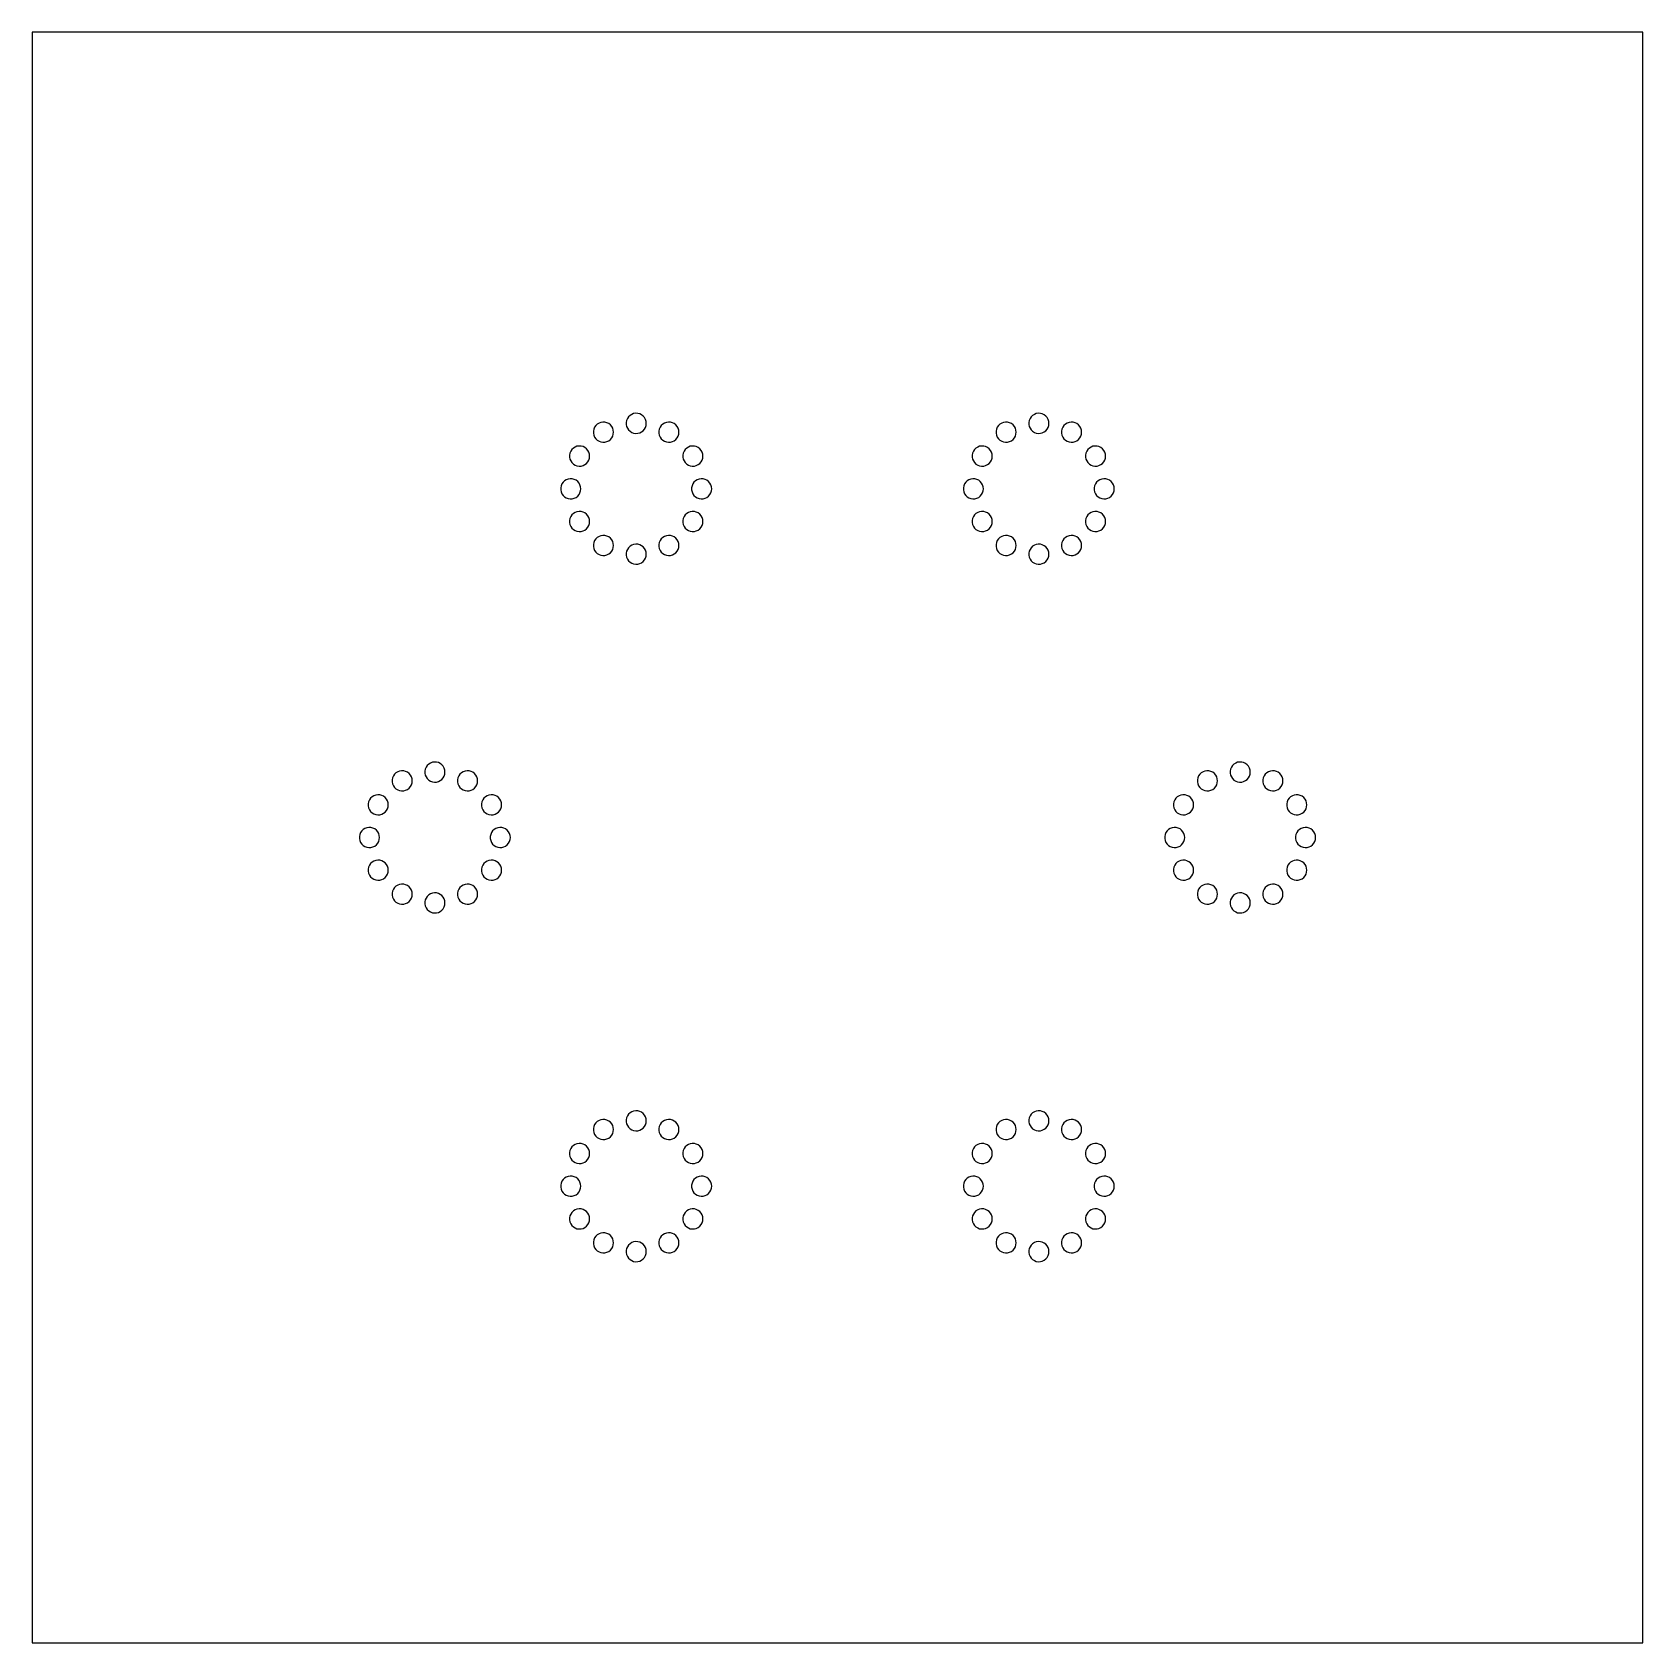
# Model space of a CAD drawing. Extents: x 100 to 900, y 100 to 900.
import ezdxf

# ---------------------------------------------------------------- set-up
doc = ezdxf.new("R2010")
doc.units = 0

msp = doc.modelspace()

# ---------------------------------------------------------------- linework, layer by layer
for p, q in [((900, 900), (100, 900)), ((100, 900), (100, 100)), ((900, 100), (900, 900)), ((379.96, 704.61), (379.38, 703.78)), ((380.69, 705.3), (379.96, 704.61)), ((381.55, 705.84), (380.69, 705.3)), ((382.5, 706.19), (381.55, 705.84)), ((383.5, 706.34), (382.5, 706.19)), ((384.51, 706.29), (383.5, 706.34)), ((385.49, 706.04), (384.51, 706.29)), ((386.39, 705.59), (385.49, 706.04)), ((387.19, 704.97), (386.39, 705.59)), ((387.85, 704.21), (387.19, 704.97)), ((388.34, 703.32), (387.85, 704.21)), ((395.23, 707.2), (395.03, 706.21)), ((395.03, 706.21), (395.03, 705.2)), ((395.03, 705.2), (395.23, 704.21)), ((395.63, 708.13), (395.23, 707.2)), ((395.23, 704.21), (395.63, 703.28)), ((396.21, 708.96), (395.63, 708.13)), ((396.94, 709.66), (396.21, 708.96)), ((397.8, 710.19), (396.94, 709.66)), ((398.75, 710.55), (397.8, 710.19)), ((399.75, 710.7), (398.75, 710.55)), ((400.76, 710.65), (399.75, 710.7)), ((401.74, 710.39), (400.76, 710.65)), ((402.64, 709.95), (401.74, 710.39)), ((403.44, 709.33), (402.64, 709.95)), ((404.1, 708.56), (403.44, 709.33)), ((404.59, 707.68), (404.1, 708.56)), ((404.9, 706.71), (404.59, 707.68)), ((404.59, 703.73), (404.9, 704.7)), ((405, 705.71), (404.9, 706.71)), ((404.9, 704.7), (405, 705.71)), ((412.46, 704.61), (411.88, 703.78)), ((413.19, 705.3), (412.46, 704.61)), ((414.05, 705.84), (413.19, 705.3)), ((415, 706.19), (414.05, 705.84)), ((416, 706.34), (415, 706.19)), ((417.01, 706.29), (416, 706.34)), ((417.99, 706.04), (417.01, 706.29)), ((418.89, 705.59), (417.99, 706.04)), ((419.69, 704.97), (418.89, 705.59)), ((420.35, 704.21), (419.69, 704.97)), ((420.84, 703.32), (420.35, 704.21)), ((579.96, 704.61), (579.38, 703.78)), ((580.69, 705.3), (579.96, 704.61)), ((581.55, 705.84), (580.69, 705.3)), ((582.5, 706.19), (581.55, 705.84)), ((583.5, 706.34), (582.5, 706.19)), ((584.51, 706.29), (583.5, 706.34)), ((585.49, 706.04), (584.51, 706.29)), ((586.39, 705.59), (585.49, 706.04)), ((587.19, 704.97), (586.39, 705.59)), ((587.85, 704.21), (587.19, 704.97)), ((588.34, 703.32), (587.85, 704.21)), ((595.23, 707.2), (595.03, 706.21)), ((595.03, 706.21), (595.03, 705.2)), ((595.03, 705.2), (595.23, 704.21)), ((595.63, 708.13), (595.23, 707.2)), ((595.23, 704.21), (595.63, 703.28)), ((596.21, 708.96), (595.63, 708.13)), ((596.94, 709.66), (596.21, 708.96)), ((597.8, 710.19), (596.94, 709.66)), ((598.75, 710.55), (597.8, 710.19)), ((599.75, 710.7), (598.75, 710.55)), ((600.76, 710.65), (599.75, 710.7)), ((601.74, 710.39), (600.76, 710.65)), ((602.64, 709.95), (601.74, 710.39)), ((603.44, 709.33), (602.64, 709.95)), ((604.1, 708.56), (603.44, 709.33)), ((604.59, 707.68), (604.1, 708.56)), ((604.9, 706.71), (604.59, 707.68)), ((604.59, 703.73), (604.9, 704.7)), ((605, 705.71), (604.9, 706.71)), ((604.9, 704.7), (605, 705.71)), ((612.46, 704.61), (611.88, 703.78)), ((613.19, 705.3), (612.46, 704.61)), ((614.05, 705.84), (613.19, 705.3)), ((615, 706.19), (614.05, 705.84)), ((616, 706.34), (615, 706.19)), ((617.01, 706.29), (616, 706.34)), ((617.99, 706.04), (617.01, 706.29)), ((618.89, 705.59), (617.99, 706.04)), ((619.69, 704.97), (618.89, 705.59)), ((620.35, 704.21), (619.69, 704.97)), ((620.84, 703.32), (620.35, 704.21)), ((378.98, 702.85), (378.78, 701.86)), ((378.78, 701.86), (378.78, 700.85)), ((378.78, 700.85), (378.98, 699.85)), ((379.38, 703.78), (378.98, 702.85)), ((378.98, 699.85), (379.38, 698.92)), ((379.38, 698.92), (379.96, 698.09)), ((379.96, 698.09), (380.69, 697.4)), ((380.69, 697.4), (381.55, 696.86)), ((381.55, 696.86), (382.5, 696.51)), ((382.5, 696.51), (383.5, 696.36)), ((383.5, 696.36), (384.51, 696.41)), ((384.51, 696.41), (385.49, 696.66)), ((385.49, 696.66), (386.39, 697.11)), ((386.39, 697.11), (387.19, 697.73)), ((387.19, 697.73), (387.85, 698.49)), ((387.85, 698.49), (388.34, 699.38)), ((388.65, 702.36), (388.34, 703.32)), ((388.34, 699.38), (388.65, 700.34)), ((388.75, 701.35), (388.65, 702.36)), ((388.65, 700.34), (388.75, 701.35)), ((395.63, 703.28), (396.21, 702.45)), ((396.21, 702.45), (396.94, 701.75)), ((396.94, 701.75), (397.8, 701.22)), ((397.8, 701.22), (398.75, 700.86)), ((398.75, 700.86), (399.75, 700.71)), ((399.75, 700.71), (400.76, 700.76)), ((400.76, 700.76), (401.74, 701.02)), ((401.74, 701.02), (402.64, 701.46)), ((402.64, 701.46), (403.44, 702.08)), ((403.44, 702.08), (404.1, 702.85)), ((404.1, 702.85), (404.59, 703.73)), ((411.48, 702.85), (411.28, 701.86)), ((411.28, 701.86), (411.28, 700.85)), ((411.28, 700.85), (411.48, 699.85)), ((411.88, 703.78), (411.48, 702.85)), ((411.48, 699.85), (411.88, 698.92)), ((411.88, 698.92), (412.46, 698.09)), ((412.46, 698.09), (413.19, 697.4)), ((413.19, 697.4), (414.05, 696.86)), ((414.05, 696.86), (415, 696.51)), ((415, 696.51), (416, 696.36)), ((416, 696.36), (417.01, 696.41)), ((417.01, 696.41), (417.99, 696.66)), ((417.99, 696.66), (418.89, 697.11)), ((418.89, 697.11), (419.69, 697.73)), ((419.69, 697.73), (420.35, 698.49)), ((420.35, 698.49), (420.84, 699.38)), ((421.15, 702.36), (420.84, 703.32)), ((420.84, 699.38), (421.15, 700.34)), ((421.25, 701.35), (421.15, 702.36)), ((421.15, 700.34), (421.25, 701.35)), ((578.98, 702.85), (578.78, 701.86)), ((578.78, 701.86), (578.78, 700.85)), ((578.78, 700.85), (578.98, 699.85)), ((579.38, 703.78), (578.98, 702.85)), ((578.98, 699.85), (579.38, 698.92)), ((579.38, 698.92), (579.96, 698.09)), ((579.96, 698.09), (580.69, 697.4)), ((580.69, 697.4), (581.55, 696.86)), ((581.55, 696.86), (582.5, 696.51)), ((582.5, 696.51), (583.5, 696.36)), ((583.5, 696.36), (584.51, 696.41)), ((584.51, 696.41), (585.49, 696.66)), ((585.49, 696.66), (586.39, 697.11)), ((586.39, 697.11), (587.19, 697.73)), ((587.19, 697.73), (587.85, 698.49)), ((587.85, 698.49), (588.34, 699.38)), ((588.65, 702.36), (588.34, 703.32)), ((588.34, 699.38), (588.65, 700.34)), ((588.75, 701.35), (588.65, 702.36)), ((588.65, 700.34), (588.75, 701.35)), ((595.63, 703.28), (596.21, 702.45)), ((596.21, 702.45), (596.94, 701.75)), ((596.94, 701.75), (597.8, 701.22)), ((597.8, 701.22), (598.75, 700.86)), ((598.75, 700.86), (599.75, 700.71)), ((599.75, 700.71), (600.76, 700.76)), ((600.76, 700.76), (601.74, 701.02)), ((601.74, 701.02), (602.64, 701.46)), ((602.64, 701.46), (603.44, 702.08)), ((603.44, 702.08), (604.1, 702.85)), ((604.1, 702.85), (604.59, 703.73)), ((611.48, 702.85), (611.28, 701.86)), ((611.28, 701.86), (611.28, 700.85)), ((611.28, 700.85), (611.48, 699.85)), ((611.88, 703.78), (611.48, 702.85)), ((611.48, 699.85), (611.88, 698.92)), ((611.88, 698.92), (612.46, 698.09)), ((612.46, 698.09), (613.19, 697.4)), ((613.19, 697.4), (614.05, 696.86)), ((614.05, 696.86), (615, 696.51)), ((615, 696.51), (616, 696.36)), ((616, 696.36), (617.01, 696.41)), ((617.01, 696.41), (617.99, 696.66)), ((617.99, 696.66), (618.89, 697.11)), ((618.89, 697.11), (619.69, 697.73)), ((619.69, 697.73), (620.35, 698.49)), ((620.35, 698.49), (620.84, 699.38)), ((621.15, 702.36), (620.84, 703.32)), ((620.84, 699.38), (621.15, 700.34)), ((621.25, 701.35), (621.15, 702.36)), ((621.15, 700.34), (621.25, 701.35)), ((367.08, 690.95), (366.88, 689.96)), ((366.88, 689.96), (366.88, 688.95)), ((366.88, 688.95), (367.08, 687.96)), ((367.48, 691.88), (367.08, 690.95)), ((368.06, 692.71), (367.48, 691.88)), ((368.79, 693.41), (368.06, 692.71)), ((369.65, 693.94), (368.79, 693.41)), ((370.6, 694.3), (369.65, 693.94)), ((371.6, 694.45), (370.6, 694.3)), ((372.61, 694.4), (371.6, 694.45)), ((373.59, 694.14), (372.61, 694.4)), ((374.5, 693.7), (373.59, 694.14)), ((375.3, 693.08), (374.5, 693.7)), ((375.96, 692.31), (375.3, 693.08)), ((376.45, 691.43), (375.96, 692.31)), ((376.75, 690.46), (376.45, 691.43)), ((376.45, 687.48), (376.75, 688.45)), ((376.85, 689.46), (376.75, 690.46)), ((376.75, 688.45), (376.85, 689.46)), ((423.38, 690.95), (423.17, 689.96)), ((423.17, 689.96), (423.17, 688.95)), ((423.17, 688.95), (423.38, 687.96)), ((423.77, 691.88), (423.38, 690.95)), ((424.35, 692.71), (423.77, 691.88)), ((425.09, 693.41), (424.35, 692.71)), ((425.94, 693.94), (425.09, 693.41)), ((426.89, 694.3), (425.94, 693.94)), ((427.89, 694.45), (426.89, 694.3)), ((428.9, 694.4), (427.89, 694.45)), ((429.88, 694.14), (428.9, 694.4)), ((430.79, 693.7), (429.88, 694.14)), ((431.59, 693.08), (430.79, 693.7)), ((432.25, 692.31), (431.59, 693.08)), ((432.74, 691.43), (432.25, 692.31)), ((433.04, 690.46), (432.74, 691.43)), ((432.74, 687.48), (433.04, 688.45)), ((433.15, 689.46), (433.04, 690.46)), ((433.04, 688.45), (433.15, 689.46)), ((567.08, 690.95), (566.88, 689.96)), ((566.88, 689.96), (566.88, 688.95)), ((566.88, 688.95), (567.08, 687.96)), ((567.48, 691.88), (567.08, 690.95)), ((568.06, 692.71), (567.48, 691.88)), ((568.79, 693.41), (568.06, 692.71)), ((569.65, 693.94), (568.79, 693.41)), ((570.6, 694.3), (569.65, 693.94)), ((571.6, 694.45), (570.6, 694.3)), ((572.61, 694.4), (571.6, 694.45)), ((573.59, 694.14), (572.61, 694.4)), ((574.5, 693.7), (573.59, 694.14)), ((575.3, 693.08), (574.5, 693.7)), ((575.96, 692.31), (575.3, 693.08)), ((576.45, 691.43), (575.96, 692.31)), ((576.75, 690.46), (576.45, 691.43)), ((576.45, 687.48), (576.75, 688.45)), ((576.85, 689.46), (576.75, 690.46)), ((576.75, 688.45), (576.85, 689.46)), ((623.38, 690.95), (623.17, 689.96)), ((623.17, 689.96), (623.17, 688.95)), ((623.17, 688.95), (623.38, 687.96)), ((623.77, 691.88), (623.38, 690.95)), ((624.35, 692.71), (623.77, 691.88)), ((625.09, 693.41), (624.35, 692.71)), ((625.94, 693.94), (625.09, 693.41)), ((626.89, 694.3), (625.94, 693.94)), ((627.89, 694.45), (626.89, 694.3)), ((628.9, 694.4), (627.89, 694.45)), ((629.88, 694.14), (628.9, 694.4)), ((630.79, 693.7), (629.88, 694.14)), ((631.59, 693.08), (630.79, 693.7)), ((632.25, 692.31), (631.59, 693.08)), ((632.74, 691.43), (632.25, 692.31)), ((633.04, 690.46), (632.74, 691.43)), ((632.74, 687.48), (633.04, 688.45)), ((633.15, 689.46), (633.04, 690.46)), ((633.04, 688.45), (633.15, 689.46)), ((367.08, 687.96), (367.48, 687.03)), ((367.48, 687.03), (368.06, 686.2)), ((368.06, 686.2), (368.79, 685.5)), ((368.79, 685.5), (369.65, 684.97)), ((369.65, 684.97), (370.6, 684.61)), ((370.6, 684.61), (371.6, 684.46)), ((371.6, 684.46), (372.61, 684.51)), ((372.61, 684.51), (373.59, 684.77)), ((373.59, 684.77), (374.5, 685.21)), ((374.5, 685.21), (375.3, 685.83)), ((375.3, 685.83), (375.96, 686.6)), ((375.96, 686.6), (376.45, 687.48)), ((423.38, 687.96), (423.77, 687.03)), ((423.77, 687.03), (424.35, 686.2)), ((424.35, 686.2), (425.09, 685.5)), ((425.09, 685.5), (425.94, 684.97)), ((425.94, 684.97), (426.89, 684.61)), ((426.89, 684.61), (427.89, 684.46)), ((427.89, 684.46), (428.9, 684.51)), ((428.9, 684.51), (429.88, 684.77)), ((429.88, 684.77), (430.79, 685.21)), ((430.79, 685.21), (431.59, 685.83)), ((431.59, 685.83), (432.25, 686.6)), ((432.25, 686.6), (432.74, 687.48)), ((567.08, 687.96), (567.48, 687.03)), ((567.48, 687.03), (568.06, 686.2)), ((568.06, 686.2), (568.79, 685.5)), ((568.79, 685.5), (569.65, 684.97)), ((569.65, 684.97), (570.6, 684.61)), ((570.6, 684.61), (571.6, 684.46)), ((571.6, 684.46), (572.61, 684.51)), ((572.61, 684.51), (573.59, 684.77)), ((573.59, 684.77), (574.5, 685.21)), ((574.5, 685.21), (575.3, 685.83)), ((575.3, 685.83), (575.96, 686.6)), ((575.96, 686.6), (576.45, 687.48)), ((623.38, 687.96), (623.77, 687.03)), ((623.77, 687.03), (624.35, 686.2)), ((624.35, 686.2), (625.09, 685.5)), ((625.09, 685.5), (625.94, 684.97)), ((625.94, 684.97), (626.89, 684.61)), ((626.89, 684.61), (627.89, 684.46)), ((627.89, 684.46), (628.9, 684.51)), ((628.9, 684.51), (629.88, 684.77)), ((629.88, 684.77), (630.79, 685.21)), ((630.79, 685.21), (631.59, 685.83)), ((631.59, 685.83), (632.25, 686.6)), ((632.25, 686.6), (632.74, 687.48)), ((362.73, 674.7), (362.53, 673.71)), ((362.53, 673.71), (362.53, 672.7)), ((362.53, 672.7), (362.73, 671.71)), ((363.13, 675.63), (362.73, 674.7)), ((363.71, 676.46), (363.13, 675.63)), ((364.44, 677.16), (363.71, 676.46)), ((365.3, 677.69), (364.44, 677.16)), ((366.25, 678.05), (365.3, 677.69)), ((367.25, 678.2), (366.25, 678.05)), ((368.26, 678.15), (367.25, 678.2)), ((369.24, 677.89), (368.26, 678.15)), ((370.14, 677.45), (369.24, 677.89)), ((370.94, 676.83), (370.14, 677.45)), ((371.6, 676.06), (370.94, 676.83)), ((372.09, 675.18), (371.6, 676.06)), ((372.4, 674.21), (372.09, 675.18)), ((372.09, 671.23), (372.4, 672.2)), ((372.5, 673.21), (372.4, 674.21)), ((372.4, 672.2), (372.5, 673.21)), ((427.73, 674.7), (427.53, 673.71)), ((427.53, 673.71), (427.53, 672.7)), ((427.53, 672.7), (427.73, 671.71)), ((428.13, 675.63), (427.73, 674.7)), ((428.71, 676.46), (428.13, 675.63)), ((429.44, 677.16), (428.71, 676.46)), ((430.3, 677.69), (429.44, 677.16)), ((431.25, 678.05), (430.3, 677.69)), ((432.25, 678.2), (431.25, 678.05)), ((433.26, 678.15), (432.25, 678.2)), ((434.24, 677.89), (433.26, 678.15)), ((435.14, 677.45), (434.24, 677.89)), ((435.94, 676.83), (435.14, 677.45)), ((436.6, 676.06), (435.94, 676.83)), ((437.09, 675.18), (436.6, 676.06)), ((437.4, 674.21), (437.09, 675.18)), ((437.09, 671.23), (437.4, 672.2)), ((437.5, 673.21), (437.4, 674.21)), ((437.4, 672.2), (437.5, 673.21)), ((562.73, 674.7), (562.53, 673.71)), ((562.53, 673.71), (562.53, 672.7)), ((562.53, 672.7), (562.73, 671.71)), ((563.13, 675.63), (562.73, 674.7)), ((563.71, 676.46), (563.13, 675.63)), ((564.44, 677.16), (563.71, 676.46)), ((565.3, 677.69), (564.44, 677.16)), ((566.25, 678.05), (565.3, 677.69)), ((567.25, 678.2), (566.25, 678.05)), ((568.26, 678.15), (567.25, 678.2)), ((569.24, 677.89), (568.26, 678.15)), ((570.14, 677.45), (569.24, 677.89)), ((570.94, 676.83), (570.14, 677.45)), ((571.6, 676.06), (570.94, 676.83)), ((572.09, 675.18), (571.6, 676.06)), ((572.4, 674.21), (572.09, 675.18)), ((572.09, 671.23), (572.4, 672.2)), ((572.5, 673.21), (572.4, 674.21)), ((572.4, 672.2), (572.5, 673.21)), ((627.73, 674.7), (627.53, 673.71)), ((627.53, 673.71), (627.53, 672.7)), ((627.53, 672.7), (627.73, 671.71)), ((628.13, 675.63), (627.73, 674.7)), ((628.71, 676.46), (628.13, 675.63)), ((629.44, 677.16), (628.71, 676.46)), ((630.3, 677.69), (629.44, 677.16)), ((631.25, 678.05), (630.3, 677.69)), ((632.25, 678.2), (631.25, 678.05)), ((633.26, 678.15), (632.25, 678.2)), ((634.24, 677.89), (633.26, 678.15)), ((635.14, 677.45), (634.24, 677.89)), ((635.94, 676.83), (635.14, 677.45)), ((636.6, 676.06), (635.94, 676.83)), ((637.09, 675.18), (636.6, 676.06)), ((637.4, 674.21), (637.09, 675.18)), ((637.09, 671.23), (637.4, 672.2)), ((637.5, 673.21), (637.4, 674.21)), ((637.4, 672.2), (637.5, 673.21)), ((362.73, 671.71), (363.13, 670.78)), ((363.13, 670.78), (363.71, 669.95)), ((363.71, 669.95), (364.44, 669.25)), ((364.44, 669.25), (365.3, 668.72)), ((365.3, 668.72), (366.25, 668.36)), ((366.25, 668.36), (367.25, 668.21)), ((367.25, 668.21), (368.26, 668.26)), ((368.26, 668.26), (369.24, 668.52)), ((369.24, 668.52), (370.14, 668.96)), ((370.14, 668.96), (370.94, 669.58)), ((370.94, 669.58), (371.6, 670.35)), ((371.6, 670.35), (372.09, 671.23)), ((427.73, 671.71), (428.13, 670.78)), ((428.13, 670.78), (428.71, 669.95)), ((428.71, 669.95), (429.44, 669.25)), ((429.44, 669.25), (430.3, 668.72)), ((430.3, 668.72), (431.25, 668.36)), ((431.25, 668.36), (432.25, 668.21)), ((432.25, 668.21), (433.26, 668.26)), ((433.26, 668.26), (434.24, 668.52)), ((434.24, 668.52), (435.14, 668.96)), ((435.14, 668.96), (435.94, 669.58)), ((435.94, 669.58), (436.6, 670.35)), ((436.6, 670.35), (437.09, 671.23)), ((562.73, 671.71), (563.13, 670.78)), ((563.13, 670.78), (563.71, 669.95)), ((563.71, 669.95), (564.44, 669.25)), ((564.44, 669.25), (565.3, 668.72)), ((565.3, 668.72), (566.25, 668.36)), ((566.25, 668.36), (567.25, 668.21)), ((567.25, 668.21), (568.26, 668.26)), ((568.26, 668.26), (569.24, 668.52)), ((569.24, 668.52), (570.14, 668.96)), ((570.14, 668.96), (570.94, 669.58)), ((570.94, 669.58), (571.6, 670.35)), ((571.6, 670.35), (572.09, 671.23)), ((627.73, 671.71), (628.13, 670.78)), ((628.13, 670.78), (628.71, 669.95)), ((628.71, 669.95), (629.44, 669.25)), ((629.44, 669.25), (630.3, 668.72)), ((630.3, 668.72), (631.25, 668.36)), ((631.25, 668.36), (632.25, 668.21)), ((632.25, 668.21), (633.26, 668.26)), ((633.26, 668.26), (634.24, 668.52)), ((634.24, 668.52), (635.14, 668.96)), ((635.14, 668.96), (635.94, 669.58)), ((635.94, 669.58), (636.6, 670.35)), ((636.6, 670.35), (637.09, 671.23)), ((367.08, 658.45), (366.88, 657.46)), ((366.88, 657.46), (366.88, 656.45)), ((366.88, 656.45), (367.08, 655.46)), ((367.48, 659.38), (367.08, 658.45)), ((368.06, 660.21), (367.48, 659.38)), ((368.79, 660.91), (368.06, 660.21)), ((369.65, 661.44), (368.79, 660.91)), ((370.6, 661.8), (369.65, 661.44)), ((371.6, 661.95), (370.6, 661.8)), ((372.61, 661.9), (371.6, 661.95)), ((373.59, 661.64), (372.61, 661.9)), ((374.5, 661.2), (373.59, 661.64)), ((375.3, 660.58), (374.5, 661.2)), ((375.96, 659.81), (375.3, 660.58)), ((376.45, 658.93), (375.96, 659.81)), ((376.75, 657.96), (376.45, 658.93)), ((376.85, 656.96), (376.75, 657.96)), ((376.75, 655.95), (376.85, 656.96)), ((423.38, 658.45), (423.17, 657.46)), ((423.17, 657.46), (423.17, 656.45)), ((423.17, 656.45), (423.38, 655.46)), ((423.77, 659.38), (423.38, 658.45)), ((424.35, 660.21), (423.77, 659.38)), ((425.09, 660.91), (424.35, 660.21)), ((425.94, 661.44), (425.09, 660.91)), ((426.89, 661.8), (425.94, 661.44)), ((427.89, 661.95), (426.89, 661.8)), ((428.9, 661.9), (427.89, 661.95)), ((429.88, 661.64), (428.9, 661.9)), ((430.79, 661.2), (429.88, 661.64)), ((431.59, 660.58), (430.79, 661.2)), ((432.25, 659.81), (431.59, 660.58)), ((432.74, 658.93), (432.25, 659.81)), ((433.04, 657.96), (432.74, 658.93)), ((433.15, 656.96), (433.04, 657.96)), ((433.04, 655.95), (433.15, 656.96)), ((567.08, 658.45), (566.88, 657.46)), ((566.88, 657.46), (566.88, 656.45)), ((566.88, 656.45), (567.08, 655.46)), ((567.48, 659.38), (567.08, 658.45)), ((568.06, 660.21), (567.48, 659.38)), ((568.79, 660.91), (568.06, 660.21)), ((569.65, 661.44), (568.79, 660.91)), ((570.6, 661.8), (569.65, 661.44)), ((571.6, 661.95), (570.6, 661.8)), ((572.61, 661.9), (571.6, 661.95)), ((573.59, 661.64), (572.61, 661.9)), ((574.5, 661.2), (573.59, 661.64)), ((575.3, 660.58), (574.5, 661.2)), ((575.96, 659.81), (575.3, 660.58)), ((576.45, 658.93), (575.96, 659.81)), ((576.75, 657.96), (576.45, 658.93)), ((576.85, 656.96), (576.75, 657.96)), ((576.75, 655.95), (576.85, 656.96)), ((623.38, 658.45), (623.17, 657.46)), ((623.17, 657.46), (623.17, 656.45)), ((623.17, 656.45), (623.38, 655.46)), ((623.77, 659.38), (623.38, 658.45)), ((624.35, 660.21), (623.77, 659.38)), ((625.09, 660.91), (624.35, 660.21)), ((625.94, 661.44), (625.09, 660.91)), ((626.89, 661.8), (625.94, 661.44)), ((627.89, 661.95), (626.89, 661.8)), ((628.9, 661.9), (627.89, 661.95)), ((629.88, 661.64), (628.9, 661.9)), ((630.79, 661.2), (629.88, 661.64)), ((631.59, 660.58), (630.79, 661.2)), ((632.25, 659.81), (631.59, 660.58)), ((632.74, 658.93), (632.25, 659.81)), ((633.04, 657.96), (632.74, 658.93)), ((633.15, 656.96), (633.04, 657.96)), ((633.04, 655.95), (633.15, 656.96)), ((367.08, 655.46), (367.48, 654.53)), ((367.48, 654.53), (368.06, 653.7)), ((368.06, 653.7), (368.79, 653)), ((368.79, 653), (369.65, 652.47)), ((369.65, 652.47), (370.6, 652.11)), ((370.6, 652.11), (371.6, 651.96)), ((371.6, 651.96), (372.61, 652.01)), ((372.61, 652.01), (373.59, 652.27)), ((373.59, 652.27), (374.5, 652.71)), ((374.5, 652.71), (375.3, 653.33)), ((375.3, 653.33), (375.96, 654.1)), ((375.96, 654.1), (376.45, 654.98)), ((376.45, 654.98), (376.75, 655.95)), ((379.96, 648.32), (379.38, 647.49)), ((380.69, 649.01), (379.96, 648.32)), ((381.55, 649.55), (380.69, 649.01)), ((382.5, 649.9), (381.55, 649.55)), ((383.5, 650.05), (382.5, 649.9)), ((384.51, 650), (383.5, 650.05)), ((385.49, 649.75), (384.51, 650)), ((386.39, 649.3), (385.49, 649.75)), ((387.19, 648.68), (386.39, 649.3)), ((387.85, 647.92), (387.19, 648.68)), ((412.46, 648.32), (411.88, 647.49)), ((413.19, 649.01), (412.46, 648.32)), ((414.05, 649.55), (413.19, 649.01)), ((415, 649.9), (414.05, 649.55)), ((416, 650.05), (415, 649.9)), ((417.01, 650), (416, 650.05)), ((417.99, 649.75), (417.01, 650)), ((418.89, 649.3), (417.99, 649.75)), ((419.69, 648.68), (418.89, 649.3)), ((420.35, 647.92), (419.69, 648.68)), ((423.38, 655.46), (423.77, 654.53)), ((423.77, 654.53), (424.35, 653.7)), ((424.35, 653.7), (425.09, 653)), ((425.09, 653), (425.94, 652.47)), ((425.94, 652.47), (426.89, 652.11)), ((426.89, 652.11), (427.89, 651.96)), ((427.89, 651.96), (428.9, 652.01)), ((428.9, 652.01), (429.88, 652.27)), ((429.88, 652.27), (430.79, 652.71)), ((430.79, 652.71), (431.59, 653.33)), ((431.59, 653.33), (432.25, 654.1)), ((432.25, 654.1), (432.74, 654.98)), ((432.74, 654.98), (433.04, 655.95)), ((567.08, 655.46), (567.48, 654.53)), ((567.48, 654.53), (568.06, 653.7)), ((568.06, 653.7), (568.79, 653)), ((568.79, 653), (569.65, 652.47)), ((569.65, 652.47), (570.6, 652.11)), ((570.6, 652.11), (571.6, 651.96)), ((571.6, 651.96), (572.61, 652.01)), ((572.61, 652.01), (573.59, 652.27)), ((573.59, 652.27), (574.5, 652.71)), ((574.5, 652.71), (575.3, 653.33)), ((575.3, 653.33), (575.96, 654.1)), ((575.96, 654.1), (576.45, 654.98)), ((576.45, 654.98), (576.75, 655.95)), ((579.96, 648.32), (579.38, 647.49)), ((580.69, 649.01), (579.96, 648.32)), ((581.55, 649.55), (580.69, 649.01)), ((582.5, 649.9), (581.55, 649.55)), ((583.5, 650.05), (582.5, 649.9)), ((584.51, 650), (583.5, 650.05)), ((585.49, 649.75), (584.51, 650)), ((586.39, 649.3), (585.49, 649.75)), ((587.19, 648.68), (586.39, 649.3)), ((587.85, 647.92), (587.19, 648.68)), ((612.46, 648.32), (611.88, 647.49)), ((613.19, 649.01), (612.46, 648.32)), ((614.05, 649.55), (613.19, 649.01)), ((615, 649.9), (614.05, 649.55)), ((616, 650.05), (615, 649.9)), ((617.01, 650), (616, 650.05)), ((617.99, 649.75), (617.01, 650)), ((618.89, 649.3), (617.99, 649.75)), ((619.69, 648.68), (618.89, 649.3)), ((620.35, 647.92), (619.69, 648.68)), ((623.38, 655.46), (623.77, 654.53)), ((623.77, 654.53), (624.35, 653.7)), ((624.35, 653.7), (625.09, 653)), ((625.09, 653), (625.94, 652.47)), ((625.94, 652.47), (626.89, 652.11)), ((626.89, 652.11), (627.89, 651.96)), ((627.89, 651.96), (628.9, 652.01)), ((628.9, 652.01), (629.88, 652.27)), ((629.88, 652.27), (630.79, 652.71)), ((630.79, 652.71), (631.59, 653.33)), ((631.59, 653.33), (632.25, 654.1)), ((632.25, 654.1), (632.74, 654.98)), ((632.74, 654.98), (633.04, 655.95)), ((378.98, 646.56), (378.78, 645.57)), ((378.78, 645.57), (378.78, 644.55)), ((378.78, 644.55), (378.98, 643.56)), ((379.38, 647.49), (378.98, 646.56)), ((378.98, 643.56), (379.38, 642.63)), ((379.38, 642.63), (379.96, 641.8)), ((379.96, 641.8), (380.69, 641.11)), ((380.69, 641.11), (381.55, 640.57)), ((381.55, 640.57), (382.5, 640.22)), ((382.5, 640.22), (383.5, 640.07)), ((383.5, 640.07), (384.51, 640.12)), ((384.51, 640.12), (385.49, 640.37)), ((385.49, 640.37), (386.39, 640.82)), ((386.39, 640.82), (387.19, 641.44)), ((387.19, 641.44), (387.85, 642.2)), ((388.34, 647.03), (387.85, 647.92)), ((387.85, 642.2), (388.34, 643.09)), ((388.65, 646.07), (388.34, 647.03)), ((388.34, 643.09), (388.65, 644.05)), ((388.75, 645.06), (388.65, 646.07)), ((388.65, 644.05), (388.75, 645.06)), ((395.23, 642.2), (395.03, 641.21)), ((395.03, 641.21), (395.03, 640.2)), ((395.03, 640.2), (395.23, 639.21)), ((395.63, 643.13), (395.23, 642.2)), ((396.21, 643.96), (395.63, 643.13)), ((396.94, 644.66), (396.21, 643.96)), ((397.8, 645.19), (396.94, 644.66)), ((398.75, 645.55), (397.8, 645.19)), ((399.75, 645.7), (398.75, 645.55)), ((400.76, 645.65), (399.75, 645.7)), ((401.74, 645.39), (400.76, 645.65)), ((402.64, 644.95), (401.74, 645.39)), ((403.44, 644.33), (402.64, 644.95)), ((404.1, 643.56), (403.44, 644.33)), ((404.59, 642.68), (404.1, 643.56)), ((404.9, 641.71), (404.59, 642.68)), ((405, 640.71), (404.9, 641.71)), ((404.9, 639.7), (405, 640.71)), ((411.48, 646.56), (411.28, 645.57)), ((411.28, 645.57), (411.28, 644.55)), ((411.28, 644.55), (411.48, 643.56)), ((411.88, 647.49), (411.48, 646.56)), ((411.48, 643.56), (411.88, 642.63)), ((411.88, 642.63), (412.46, 641.8)), ((412.46, 641.8), (413.19, 641.11)), ((413.19, 641.11), (414.05, 640.57)), ((414.05, 640.57), (415, 640.22)), ((415, 640.22), (416, 640.07)), ((416, 640.07), (417.01, 640.12)), ((417.01, 640.12), (417.99, 640.37)), ((417.99, 640.37), (418.89, 640.82)), ((418.89, 640.82), (419.69, 641.44)), ((419.69, 641.44), (420.35, 642.2)), ((420.84, 647.03), (420.35, 647.92)), ((420.35, 642.2), (420.84, 643.09)), ((421.15, 646.07), (420.84, 647.03)), ((420.84, 643.09), (421.15, 644.05)), ((421.25, 645.06), (421.15, 646.07)), ((421.15, 644.05), (421.25, 645.06)), ((578.98, 646.56), (578.78, 645.57)), ((578.78, 645.57), (578.78, 644.55)), ((578.78, 644.55), (578.98, 643.56)), ((579.38, 647.49), (578.98, 646.56)), ((578.98, 643.56), (579.38, 642.63)), ((579.38, 642.63), (579.96, 641.8)), ((579.96, 641.8), (580.69, 641.11)), ((580.69, 641.11), (581.55, 640.57)), ((581.55, 640.57), (582.5, 640.22)), ((582.5, 640.22), (583.5, 640.07)), ((583.5, 640.07), (584.51, 640.12)), ((584.51, 640.12), (585.49, 640.37)), ((585.49, 640.37), (586.39, 640.82)), ((586.39, 640.82), (587.19, 641.44)), ((587.19, 641.44), (587.85, 642.2)), ((588.34, 647.03), (587.85, 647.92)), ((587.85, 642.2), (588.34, 643.09)), ((588.65, 646.07), (588.34, 647.03)), ((588.34, 643.09), (588.65, 644.05)), ((588.75, 645.06), (588.65, 646.07)), ((588.65, 644.05), (588.75, 645.06)), ((595.23, 642.2), (595.03, 641.21)), ((595.03, 641.21), (595.03, 640.2)), ((595.03, 640.2), (595.23, 639.21)), ((595.63, 643.13), (595.23, 642.2)), ((596.21, 643.96), (595.63, 643.13)), ((596.94, 644.66), (596.21, 643.96)), ((597.8, 645.19), (596.94, 644.66)), ((598.75, 645.55), (597.8, 645.19)), ((599.75, 645.7), (598.75, 645.55)), ((600.76, 645.65), (599.75, 645.7)), ((601.74, 645.39), (600.76, 645.65)), ((602.64, 644.95), (601.74, 645.39)), ((603.44, 644.33), (602.64, 644.95)), ((604.1, 643.56), (603.44, 644.33)), ((604.59, 642.68), (604.1, 643.56)), ((604.9, 641.71), (604.59, 642.68)), ((605, 640.71), (604.9, 641.71)), ((604.9, 639.7), (605, 640.71)), ((611.48, 646.56), (611.28, 645.57)), ((611.28, 645.57), (611.28, 644.55)), ((611.28, 644.55), (611.48, 643.56)), ((611.88, 647.49), (611.48, 646.56)), ((611.48, 643.56), (611.88, 642.63)), ((611.88, 642.63), (612.46, 641.8)), ((612.46, 641.8), (613.19, 641.11)), ((613.19, 641.11), (614.05, 640.57)), ((614.05, 640.57), (615, 640.22)), ((615, 640.22), (616, 640.07)), ((616, 640.07), (617.01, 640.12)), ((617.01, 640.12), (617.99, 640.37)), ((617.99, 640.37), (618.89, 640.82)), ((618.89, 640.82), (619.69, 641.44)), ((619.69, 641.44), (620.35, 642.2)), ((620.84, 647.03), (620.35, 647.92)), ((620.35, 642.2), (620.84, 643.09)), ((621.15, 646.07), (620.84, 647.03)), ((620.84, 643.09), (621.15, 644.05)), ((621.25, 645.06), (621.15, 646.07)), ((621.15, 644.05), (621.25, 645.06)), ((395.23, 639.21), (395.63, 638.28)), ((395.63, 638.28), (396.21, 637.45)), ((396.21, 637.45), (396.94, 636.75)), ((396.94, 636.75), (397.8, 636.22)), ((397.8, 636.22), (398.75, 635.86)), ((398.75, 635.86), (399.75, 635.71)), ((399.75, 635.71), (400.76, 635.76)), ((400.76, 635.76), (401.74, 636.02)), ((401.74, 636.02), (402.64, 636.46)), ((402.64, 636.46), (403.44, 637.08)), ((403.44, 637.08), (404.1, 637.85)), ((404.1, 637.85), (404.59, 638.73)), ((404.59, 638.73), (404.9, 639.7)), ((595.23, 639.21), (595.63, 638.28)), ((595.63, 638.28), (596.21, 637.45)), ((596.21, 637.45), (596.94, 636.75)), ((596.94, 636.75), (597.8, 636.22)), ((597.8, 636.22), (598.75, 635.86)), ((598.75, 635.86), (599.75, 635.71)), ((599.75, 635.71), (600.76, 635.76)), ((600.76, 635.76), (601.74, 636.02)), ((601.74, 636.02), (602.64, 636.46)), ((602.64, 636.46), (603.44, 637.08)), ((603.44, 637.08), (604.1, 637.85)), ((604.1, 637.85), (604.59, 638.73)), ((604.59, 638.73), (604.9, 639.7)), ((296.94, 536.45), (296.21, 535.76)), ((297.8, 536.99), (296.94, 536.45)), ((298.75, 537.34), (297.8, 536.99)), ((299.75, 537.49), (298.75, 537.34)), ((300.76, 537.44), (299.75, 537.49)), ((301.74, 537.19), (300.76, 537.44)), ((302.64, 536.74), (301.74, 537.19)), ((303.44, 536.12), (302.64, 536.74)), ((304.1, 535.36), (303.44, 536.12)), ((696.94, 536.45), (696.21, 535.76)), ((697.8, 536.99), (696.94, 536.45)), ((698.75, 537.34), (697.8, 536.99)), ((699.75, 537.49), (698.75, 537.34)), ((700.76, 537.44), (699.75, 537.49)), ((701.74, 537.19), (700.76, 537.44)), ((702.64, 536.74), (701.74, 537.19)), ((703.44, 536.12), (702.64, 536.74)), ((704.1, 535.36), (703.44, 536.12)), ((278.98, 529.64), (278.78, 528.65)), ((278.78, 528.65), (278.78, 527.64)), ((279.38, 530.57), (278.98, 529.64)), ((279.96, 531.4), (279.38, 530.57)), ((280.69, 532.1), (279.96, 531.4)), ((281.55, 532.63), (280.69, 532.1)), ((282.5, 532.99), (281.55, 532.63)), ((283.5, 533.14), (282.5, 532.99)), ((284.51, 533.09), (283.5, 533.14)), ((285.49, 532.83), (284.51, 533.09)), ((286.39, 532.39), (285.49, 532.83)), ((287.19, 531.77), (286.39, 532.39)), ((287.85, 531), (287.19, 531.77)), ((288.34, 530.12), (287.85, 531)), ((288.65, 529.15), (288.34, 530.12)), ((288.75, 528.15), (288.65, 529.15)), ((288.65, 527.14), (288.75, 528.15)), ((295.23, 534), (295.03, 533.01)), ((295.03, 533.01), (295.03, 531.99)), ((295.03, 531.99), (295.23, 531)), ((295.63, 534.93), (295.23, 534)), ((295.23, 531), (295.63, 530.07)), ((296.21, 535.76), (295.63, 534.93)), ((295.63, 530.07), (296.21, 529.24)), ((296.21, 529.24), (296.94, 528.55)), ((296.94, 528.55), (297.8, 528.01)), ((297.8, 528.01), (298.75, 527.66)), ((301.74, 527.81), (302.64, 528.26)), ((302.64, 528.26), (303.44, 528.88)), ((303.44, 528.88), (304.1, 529.64)), ((304.59, 534.47), (304.1, 535.36)), ((304.1, 529.64), (304.59, 530.53)), ((304.9, 533.51), (304.59, 534.47)), ((304.59, 530.53), (304.9, 531.49)), ((305, 532.5), (304.9, 533.51)), ((304.9, 531.49), (305, 532.5)), ((311.48, 529.64), (311.28, 528.65)), ((311.28, 528.65), (311.28, 527.64)), ((311.88, 530.57), (311.48, 529.64)), ((312.46, 531.4), (311.88, 530.57)), ((313.19, 532.1), (312.46, 531.4)), ((314.05, 532.63), (313.19, 532.1)), ((315, 532.99), (314.05, 532.63)), ((316, 533.14), (315, 532.99)), ((317.01, 533.09), (316, 533.14)), ((317.99, 532.83), (317.01, 533.09)), ((318.89, 532.39), (317.99, 532.83)), ((319.69, 531.77), (318.89, 532.39)), ((320.35, 531), (319.69, 531.77)), ((320.84, 530.12), (320.35, 531)), ((321.15, 529.15), (320.84, 530.12)), ((321.25, 528.15), (321.15, 529.15)), ((321.15, 527.14), (321.25, 528.15)), ((678.98, 529.64), (678.78, 528.65)), ((678.78, 528.65), (678.78, 527.64)), ((679.38, 530.57), (678.98, 529.64)), ((679.96, 531.4), (679.38, 530.57)), ((680.69, 532.1), (679.96, 531.4)), ((681.55, 532.63), (680.69, 532.1)), ((682.5, 532.99), (681.55, 532.63)), ((683.5, 533.14), (682.5, 532.99)), ((684.51, 533.09), (683.5, 533.14)), ((685.49, 532.83), (684.51, 533.09)), ((686.39, 532.39), (685.49, 532.83)), ((687.19, 531.77), (686.39, 532.39)), ((687.85, 531), (687.19, 531.77)), ((688.34, 530.12), (687.85, 531)), ((688.65, 529.15), (688.34, 530.12)), ((688.75, 528.15), (688.65, 529.15)), ((688.65, 527.14), (688.75, 528.15)), ((695.23, 534), (695.03, 533.01)), ((695.03, 533.01), (695.03, 531.99)), ((695.03, 531.99), (695.23, 531)), ((695.63, 534.93), (695.23, 534)), ((695.23, 531), (695.63, 530.07)), ((696.21, 535.76), (695.63, 534.93)), ((695.63, 530.07), (696.21, 529.24)), ((696.21, 529.24), (696.94, 528.55)), ((696.94, 528.55), (697.8, 528.01)), ((697.8, 528.01), (698.75, 527.66)), ((701.74, 527.81), (702.64, 528.26)), ((702.64, 528.26), (703.44, 528.88)), ((703.44, 528.88), (704.1, 529.64)), ((704.59, 534.47), (704.1, 535.36)), ((704.1, 529.64), (704.59, 530.53)), ((704.9, 533.51), (704.59, 534.47)), ((704.59, 530.53), (704.9, 531.49)), ((705, 532.5), (704.9, 533.51)), ((704.9, 531.49), (705, 532.5)), ((711.48, 529.64), (711.28, 528.65)), ((711.28, 528.65), (711.28, 527.64)), ((711.88, 530.57), (711.48, 529.64)), ((712.46, 531.4), (711.88, 530.57)), ((713.19, 532.1), (712.46, 531.4)), ((714.05, 532.63), (713.19, 532.1)), ((715, 532.99), (714.05, 532.63)), ((716, 533.14), (715, 532.99)), ((717.01, 533.09), (716, 533.14)), ((717.99, 532.83), (717.01, 533.09)), ((718.89, 532.39), (717.99, 532.83)), ((719.69, 531.77), (718.89, 532.39)), ((720.35, 531), (719.69, 531.77)), ((720.84, 530.12), (720.35, 531)), ((721.15, 529.15), (720.84, 530.12)), ((721.25, 528.15), (721.15, 529.15)), ((721.15, 527.14), (721.25, 528.15)), ((268.79, 520.2), (268.06, 519.51)), ((269.65, 520.74), (268.79, 520.2)), ((270.6, 521.09), (269.65, 520.74)), ((271.6, 521.24), (270.6, 521.09)), ((272.61, 521.19), (271.6, 521.24)), ((273.59, 520.94), (272.61, 521.19)), ((274.5, 520.49), (273.59, 520.94)), ((275.3, 519.87), (274.5, 520.49)), ((278.78, 527.64), (278.98, 526.65)), ((278.98, 526.65), (279.38, 525.72)), ((279.38, 525.72), (279.96, 524.89)), ((279.96, 524.89), (280.69, 524.19)), ((280.69, 524.19), (281.55, 523.66)), ((281.55, 523.66), (282.5, 523.31)), ((282.5, 523.31), (283.5, 523.15)), ((283.5, 523.15), (284.51, 523.2)), ((284.51, 523.2), (285.49, 523.46)), ((285.49, 523.46), (286.39, 523.9)), ((286.39, 523.9), (287.19, 524.52)), ((287.19, 524.52), (287.85, 525.29)), ((287.85, 525.29), (288.34, 526.17)), ((288.34, 526.17), (288.65, 527.14)), ((298.75, 527.66), (299.75, 527.51)), ((299.75, 527.51), (300.76, 527.56)), ((300.76, 527.56), (301.74, 527.81)), ((311.28, 527.64), (311.48, 526.65)), ((311.48, 526.65), (311.88, 525.72)), ((311.88, 525.72), (312.46, 524.89)), ((312.46, 524.89), (313.19, 524.19)), ((313.19, 524.19), (314.05, 523.66)), ((314.05, 523.66), (315, 523.31)), ((315, 523.31), (316, 523.15)), ((316, 523.15), (317.01, 523.2)), ((317.01, 523.2), (317.99, 523.46)), ((317.99, 523.46), (318.89, 523.9)), ((318.89, 523.9), (319.69, 524.52)), ((319.69, 524.52), (320.35, 525.29)), ((320.35, 525.29), (320.84, 526.17)), ((320.84, 526.17), (321.15, 527.14)), ((325.09, 520.2), (324.35, 519.51)), ((325.94, 520.74), (325.09, 520.2)), ((326.89, 521.09), (325.94, 520.74)), ((327.89, 521.24), (326.89, 521.09)), ((328.9, 521.19), (327.89, 521.24)), ((329.88, 520.94), (328.9, 521.19)), ((330.79, 520.49), (329.88, 520.94)), ((331.59, 519.87), (330.79, 520.49)), ((668.79, 520.2), (668.06, 519.51)), ((669.65, 520.74), (668.79, 520.2)), ((670.6, 521.09), (669.65, 520.74)), ((671.6, 521.24), (670.6, 521.09)), ((672.61, 521.19), (671.6, 521.24)), ((673.59, 520.94), (672.61, 521.19)), ((674.5, 520.49), (673.59, 520.94)), ((675.3, 519.87), (674.5, 520.49)), ((678.78, 527.64), (678.98, 526.65)), ((678.98, 526.65), (679.38, 525.72)), ((679.38, 525.72), (679.96, 524.89)), ((679.96, 524.89), (680.69, 524.19)), ((680.69, 524.19), (681.55, 523.66)), ((681.55, 523.66), (682.5, 523.31)), ((682.5, 523.31), (683.5, 523.15)), ((683.5, 523.15), (684.51, 523.2)), ((684.51, 523.2), (685.49, 523.46)), ((685.49, 523.46), (686.39, 523.9)), ((686.39, 523.9), (687.19, 524.52)), ((687.19, 524.52), (687.85, 525.29)), ((687.85, 525.29), (688.34, 526.17)), ((688.34, 526.17), (688.65, 527.14)), ((698.75, 527.66), (699.75, 527.51)), ((699.75, 527.51), (700.76, 527.56)), ((700.76, 527.56), (701.74, 527.81)), ((711.28, 527.64), (711.48, 526.65)), ((711.48, 526.65), (711.88, 525.72)), ((711.88, 525.72), (712.46, 524.89)), ((712.46, 524.89), (713.19, 524.19)), ((713.19, 524.19), (714.05, 523.66)), ((714.05, 523.66), (715, 523.31)), ((715, 523.31), (716, 523.15)), ((716, 523.15), (717.01, 523.2)), ((717.01, 523.2), (717.99, 523.46)), ((717.99, 523.46), (718.89, 523.9)), ((718.89, 523.9), (719.69, 524.52)), ((719.69, 524.52), (720.35, 525.29)), ((720.35, 525.29), (720.84, 526.17)), ((720.84, 526.17), (721.15, 527.14)), ((725.09, 520.2), (724.35, 519.51)), ((725.94, 520.74), (725.09, 520.2)), ((726.89, 521.09), (725.94, 520.74)), ((727.89, 521.24), (726.89, 521.09)), ((728.9, 521.19), (727.89, 521.24)), ((729.88, 520.94), (728.9, 521.19)), ((730.79, 520.49), (729.88, 520.94)), ((731.59, 519.87), (730.79, 520.49)), ((267.08, 517.75), (266.88, 516.76)), ((266.88, 516.76), (266.88, 515.74)), ((266.88, 515.74), (267.08, 514.75)), ((267.48, 518.68), (267.08, 517.75)), ((267.08, 514.75), (267.48, 513.82)), ((268.06, 519.51), (267.48, 518.68)), ((267.48, 513.82), (268.06, 512.99)), ((268.06, 512.99), (268.79, 512.3)), ((268.79, 512.3), (269.65, 511.76)), ((273.59, 511.56), (274.5, 512.01)), ((274.5, 512.01), (275.3, 512.63)), ((275.96, 519.11), (275.3, 519.87)), ((275.3, 512.63), (275.96, 513.39)), ((276.45, 518.22), (275.96, 519.11)), ((275.96, 513.39), (276.45, 514.28)), ((276.75, 517.26), (276.45, 518.22)), ((276.45, 514.28), (276.75, 515.24)), ((276.85, 516.25), (276.75, 517.26)), ((276.75, 515.24), (276.85, 516.25)), ((323.38, 517.75), (323.17, 516.76)), ((323.17, 516.76), (323.17, 515.74)), ((323.17, 515.74), (323.38, 514.75)), ((323.77, 518.68), (323.38, 517.75)), ((323.38, 514.75), (323.77, 513.82)), ((324.35, 519.51), (323.77, 518.68)), ((323.77, 513.82), (324.35, 512.99)), ((324.35, 512.99), (325.09, 512.3)), ((325.09, 512.3), (325.94, 511.76)), ((329.88, 511.56), (330.79, 512.01)), ((330.79, 512.01), (331.59, 512.63)), ((332.25, 519.11), (331.59, 519.87)), ((331.59, 512.63), (332.25, 513.39)), ((332.74, 518.22), (332.25, 519.11)), ((332.25, 513.39), (332.74, 514.28)), ((333.04, 517.26), (332.74, 518.22)), ((332.74, 514.28), (333.04, 515.24)), ((333.15, 516.25), (333.04, 517.26)), ((333.04, 515.24), (333.15, 516.25)), ((667.08, 517.75), (666.88, 516.76)), ((666.88, 516.76), (666.88, 515.74)), ((666.88, 515.74), (667.08, 514.75)), ((667.48, 518.68), (667.08, 517.75)), ((667.08, 514.75), (667.48, 513.82)), ((668.06, 519.51), (667.48, 518.68)), ((667.48, 513.82), (668.06, 512.99)), ((668.06, 512.99), (668.79, 512.3)), ((668.79, 512.3), (669.65, 511.76)), ((673.59, 511.56), (674.5, 512.01)), ((674.5, 512.01), (675.3, 512.63)), ((675.96, 519.11), (675.3, 519.87)), ((675.3, 512.63), (675.96, 513.39)), ((676.45, 518.22), (675.96, 519.11)), ((675.96, 513.39), (676.45, 514.28)), ((676.75, 517.26), (676.45, 518.22)), ((676.45, 514.28), (676.75, 515.24)), ((676.85, 516.25), (676.75, 517.26)), ((676.75, 515.24), (676.85, 516.25)), ((723.38, 517.75), (723.17, 516.76)), ((723.17, 516.76), (723.17, 515.74)), ((723.17, 515.74), (723.38, 514.75)), ((723.77, 518.68), (723.38, 517.75)), ((723.38, 514.75), (723.77, 513.82)), ((724.35, 519.51), (723.77, 518.68)), ((723.77, 513.82), (724.35, 512.99)), ((724.35, 512.99), (725.09, 512.3)), ((725.09, 512.3), (725.94, 511.76)), ((729.88, 511.56), (730.79, 512.01)), ((730.79, 512.01), (731.59, 512.63)), ((732.25, 519.11), (731.59, 519.87)), ((731.59, 512.63), (732.25, 513.39)), ((732.74, 518.22), (732.25, 519.11)), ((732.25, 513.39), (732.74, 514.28)), ((733.04, 517.26), (732.74, 518.22)), ((732.74, 514.28), (733.04, 515.24)), ((733.15, 516.25), (733.04, 517.26)), ((733.04, 515.24), (733.15, 516.25)), ((265.3, 504.49), (264.44, 503.95)), ((266.25, 504.84), (265.3, 504.49)), ((267.25, 504.99), (266.25, 504.84)), ((268.26, 504.94), (267.25, 504.99)), ((269.24, 504.69), (268.26, 504.94)), ((270.14, 504.24), (269.24, 504.69)), ((269.65, 511.76), (270.6, 511.41)), ((270.94, 503.62), (270.14, 504.24)), ((270.6, 511.41), (271.6, 511.26)), ((271.6, 511.26), (272.61, 511.31)), ((272.61, 511.31), (273.59, 511.56)), ((325.94, 511.76), (326.89, 511.41)), ((326.89, 511.41), (327.89, 511.26)), ((327.89, 511.26), (328.9, 511.31)), ((328.9, 511.31), (329.88, 511.56)), ((330.3, 504.49), (329.44, 503.95)), ((331.25, 504.84), (330.3, 504.49)), ((332.25, 504.99), (331.25, 504.84)), ((333.26, 504.94), (332.25, 504.99)), ((334.24, 504.69), (333.26, 504.94)), ((335.14, 504.24), (334.24, 504.69)), ((335.94, 503.62), (335.14, 504.24)), ((665.3, 504.49), (664.44, 503.95)), ((666.25, 504.84), (665.3, 504.49)), ((667.25, 504.99), (666.25, 504.84)), ((668.26, 504.94), (667.25, 504.99)), ((669.24, 504.69), (668.26, 504.94)), ((670.14, 504.24), (669.24, 504.69)), ((669.65, 511.76), (670.6, 511.41)), ((670.94, 503.62), (670.14, 504.24)), ((670.6, 511.41), (671.6, 511.26)), ((671.6, 511.26), (672.61, 511.31)), ((672.61, 511.31), (673.59, 511.56)), ((725.94, 511.76), (726.89, 511.41)), ((726.89, 511.41), (727.89, 511.26)), ((727.89, 511.26), (728.9, 511.31)), ((728.9, 511.31), (729.88, 511.56)), ((730.3, 504.49), (729.44, 503.95)), ((731.25, 504.84), (730.3, 504.49)), ((732.25, 504.99), (731.25, 504.84)), ((733.26, 504.94), (732.25, 504.99)), ((734.24, 504.69), (733.26, 504.94)), ((735.14, 504.24), (734.24, 504.69)), ((735.94, 503.62), (735.14, 504.24)), ((262.73, 501.5), (262.53, 500.51)), ((262.53, 500.51), (262.53, 499.49)), ((262.53, 499.49), (262.73, 498.5)), ((263.13, 502.43), (262.73, 501.5)), ((262.73, 498.5), (263.13, 497.57)), ((263.71, 503.26), (263.13, 502.43)), ((263.13, 497.57), (263.71, 496.74)), ((264.44, 503.95), (263.71, 503.26)), ((263.71, 496.74), (264.44, 496.05)), ((264.44, 496.05), (265.3, 495.51)), ((270.14, 495.76), (270.94, 496.38)), ((271.6, 502.86), (270.94, 503.62)), ((270.94, 496.38), (271.6, 497.14)), ((272.09, 501.97), (271.6, 502.86)), ((271.6, 497.14), (272.09, 498.03)), ((272.4, 501.01), (272.09, 501.97)), ((272.09, 498.03), (272.4, 498.99)), ((272.5, 500), (272.4, 501.01)), ((272.4, 498.99), (272.5, 500)), ((327.73, 501.5), (327.53, 500.51)), ((327.53, 500.51), (327.53, 499.49)), ((327.53, 499.49), (327.73, 498.5)), ((328.13, 502.43), (327.73, 501.5)), ((327.73, 498.5), (328.13, 497.57)), ((328.71, 503.26), (328.13, 502.43)), ((328.13, 497.57), (328.71, 496.74)), ((329.44, 503.95), (328.71, 503.26)), ((328.71, 496.74), (329.44, 496.05)), ((329.44, 496.05), (330.3, 495.51)), ((335.14, 495.76), (335.94, 496.38)), ((336.6, 502.86), (335.94, 503.62)), ((335.94, 496.38), (336.6, 497.14)), ((337.09, 501.97), (336.6, 502.86)), ((336.6, 497.14), (337.09, 498.03)), ((337.4, 501.01), (337.09, 501.97)), ((337.09, 498.03), (337.4, 498.99)), ((337.5, 500), (337.4, 501.01)), ((337.4, 498.99), (337.5, 500)), ((662.73, 501.5), (662.53, 500.51)), ((662.53, 500.51), (662.53, 499.49)), ((662.53, 499.49), (662.73, 498.5)), ((663.13, 502.43), (662.73, 501.5)), ((662.73, 498.5), (663.13, 497.57)), ((663.71, 503.26), (663.13, 502.43)), ((663.13, 497.57), (663.71, 496.74)), ((664.44, 503.95), (663.71, 503.26)), ((663.71, 496.74), (664.44, 496.05)), ((664.44, 496.05), (665.3, 495.51)), ((670.14, 495.76), (670.94, 496.38)), ((671.6, 502.86), (670.94, 503.62)), ((670.94, 496.38), (671.6, 497.14)), ((672.09, 501.97), (671.6, 502.86)), ((671.6, 497.14), (672.09, 498.03)), ((672.4, 501.01), (672.09, 501.97)), ((672.09, 498.03), (672.4, 498.99)), ((672.5, 500), (672.4, 501.01)), ((672.4, 498.99), (672.5, 500)), ((727.73, 501.5), (727.53, 500.51)), ((727.53, 500.51), (727.53, 499.49)), ((727.53, 499.49), (727.73, 498.5)), ((728.13, 502.43), (727.73, 501.5)), ((727.73, 498.5), (728.13, 497.57)), ((728.71, 503.26), (728.13, 502.43)), ((728.13, 497.57), (728.71, 496.74)), ((729.44, 503.95), (728.71, 503.26)), ((728.71, 496.74), (729.44, 496.05)), ((729.44, 496.05), (730.3, 495.51)), ((735.14, 495.76), (735.94, 496.38)), ((736.6, 502.86), (735.94, 503.62)), ((735.94, 496.38), (736.6, 497.14)), ((737.09, 501.97), (736.6, 502.86)), ((736.6, 497.14), (737.09, 498.03)), ((737.4, 501.01), (737.09, 501.97)), ((737.09, 498.03), (737.4, 498.99)), ((737.5, 500), (737.4, 501.01)), ((737.4, 498.99), (737.5, 500)), ((265.3, 495.51), (266.25, 495.16)), ((266.25, 495.16), (267.25, 495.01)), ((267.25, 495.01), (268.26, 495.06)), ((268.26, 495.06), (269.24, 495.31)), ((269.65, 488.24), (268.79, 487.7)), ((269.24, 495.31), (270.14, 495.76)), ((270.6, 488.59), (269.65, 488.24)), ((271.6, 488.74), (270.6, 488.59)), ((272.61, 488.69), (271.6, 488.74)), ((273.59, 488.44), (272.61, 488.69)), ((274.5, 487.99), (273.59, 488.44)), ((325.94, 488.24), (325.09, 487.7)), ((326.89, 488.59), (325.94, 488.24)), ((327.89, 488.74), (326.89, 488.59)), ((328.9, 488.69), (327.89, 488.74)), ((329.88, 488.44), (328.9, 488.69)), ((330.79, 487.99), (329.88, 488.44)), ((330.3, 495.51), (331.25, 495.16)), ((331.25, 495.16), (332.25, 495.01)), ((332.25, 495.01), (333.26, 495.06)), ((333.26, 495.06), (334.24, 495.31)), ((334.24, 495.31), (335.14, 495.76)), ((665.3, 495.51), (666.25, 495.16)), ((666.25, 495.16), (667.25, 495.01)), ((667.25, 495.01), (668.26, 495.06)), ((668.26, 495.06), (669.24, 495.31)), ((669.65, 488.24), (668.79, 487.7)), ((669.24, 495.31), (670.14, 495.76)), ((670.6, 488.59), (669.65, 488.24)), ((671.6, 488.74), (670.6, 488.59)), ((672.61, 488.69), (671.6, 488.74)), ((673.59, 488.44), (672.61, 488.69)), ((674.5, 487.99), (673.59, 488.44)), ((725.94, 488.24), (725.09, 487.7)), ((726.89, 488.59), (725.94, 488.24)), ((727.89, 488.74), (726.89, 488.59)), ((728.9, 488.69), (727.89, 488.74)), ((729.88, 488.44), (728.9, 488.69)), ((730.79, 487.99), (729.88, 488.44)), ((730.3, 495.51), (731.25, 495.16)), ((731.25, 495.16), (732.25, 495.01)), ((732.25, 495.01), (733.26, 495.06)), ((733.26, 495.06), (734.24, 495.31)), ((734.24, 495.31), (735.14, 495.76)), ((267.08, 485.25), (266.88, 484.26)), ((266.88, 484.26), (266.88, 483.24)), ((266.88, 483.24), (267.08, 482.25)), ((267.48, 486.18), (267.08, 485.25)), ((267.08, 482.25), (267.48, 481.32)), ((268.06, 487.01), (267.48, 486.18)), ((267.48, 481.32), (268.06, 480.49)), ((268.79, 487.7), (268.06, 487.01)), ((268.06, 480.49), (268.79, 479.8)), ((275.3, 487.37), (274.5, 487.99)), ((274.5, 479.51), (275.3, 480.13)), ((275.96, 486.61), (275.3, 487.37)), ((275.3, 480.13), (275.96, 480.89)), ((276.45, 485.72), (275.96, 486.61)), ((275.96, 480.89), (276.45, 481.78)), ((276.75, 484.76), (276.45, 485.72)), ((276.45, 481.78), (276.75, 482.74)), ((276.85, 483.75), (276.75, 484.76)), ((276.75, 482.74), (276.85, 483.75)), ((323.38, 485.25), (323.17, 484.26)), ((323.17, 484.26), (323.17, 483.24)), ((323.17, 483.24), (323.38, 482.25)), ((323.77, 486.18), (323.38, 485.25)), ((323.38, 482.25), (323.77, 481.32)), ((324.35, 487.01), (323.77, 486.18)), ((323.77, 481.32), (324.35, 480.49)), ((325.09, 487.7), (324.35, 487.01)), ((324.35, 480.49), (325.09, 479.8)), ((331.59, 487.37), (330.79, 487.99)), ((330.79, 479.51), (331.59, 480.13)), ((332.25, 486.61), (331.59, 487.37)), ((331.59, 480.13), (332.25, 480.89)), ((332.74, 485.72), (332.25, 486.61)), ((332.25, 480.89), (332.74, 481.78)), ((333.04, 484.76), (332.74, 485.72)), ((332.74, 481.78), (333.04, 482.74)), ((333.15, 483.75), (333.04, 484.76)), ((333.04, 482.74), (333.15, 483.75)), ((667.08, 485.25), (666.88, 484.26)), ((666.88, 484.26), (666.88, 483.24)), ((666.88, 483.24), (667.08, 482.25)), ((667.48, 486.18), (667.08, 485.25)), ((667.08, 482.25), (667.48, 481.32)), ((668.06, 487.01), (667.48, 486.18)), ((667.48, 481.32), (668.06, 480.49)), ((668.79, 487.7), (668.06, 487.01)), ((668.06, 480.49), (668.79, 479.8)), ((675.3, 487.37), (674.5, 487.99)), ((674.5, 479.51), (675.3, 480.13)), ((675.96, 486.61), (675.3, 487.37)), ((675.3, 480.13), (675.96, 480.89)), ((676.45, 485.72), (675.96, 486.61)), ((675.96, 480.89), (676.45, 481.78)), ((676.75, 484.76), (676.45, 485.72)), ((676.45, 481.78), (676.75, 482.74)), ((676.85, 483.75), (676.75, 484.76)), ((676.75, 482.74), (676.85, 483.75)), ((723.38, 485.25), (723.17, 484.26)), ((723.17, 484.26), (723.17, 483.24)), ((723.17, 483.24), (723.38, 482.25)), ((723.77, 486.18), (723.38, 485.25)), ((723.38, 482.25), (723.77, 481.32)), ((724.35, 487.01), (723.77, 486.18)), ((723.77, 481.32), (724.35, 480.49)), ((725.09, 487.7), (724.35, 487.01)), ((724.35, 480.49), (725.09, 479.8)), ((731.59, 487.37), (730.79, 487.99)), ((730.79, 479.51), (731.59, 480.13)), ((732.25, 486.61), (731.59, 487.37)), ((731.59, 480.13), (732.25, 480.89)), ((732.74, 485.72), (732.25, 486.61)), ((732.25, 480.89), (732.74, 481.78)), ((733.04, 484.76), (732.74, 485.72)), ((732.74, 481.78), (733.04, 482.74)), ((733.15, 483.75), (733.04, 484.76)), ((733.04, 482.74), (733.15, 483.75)), ((268.79, 479.8), (269.65, 479.26)), ((269.65, 479.26), (270.6, 478.91)), ((270.6, 478.91), (271.6, 478.76)), ((271.6, 478.76), (272.61, 478.81)), ((272.61, 478.81), (273.59, 479.06)), ((273.59, 479.06), (274.5, 479.51)), ((278.98, 473.35), (278.78, 472.36)), ((278.78, 472.36), (278.78, 471.35)), ((279.38, 474.28), (278.98, 473.35)), ((279.96, 475.11), (279.38, 474.28)), ((280.69, 475.81), (279.96, 475.11)), ((281.55, 476.34), (280.69, 475.81)), ((282.5, 476.69), (281.55, 476.34)), ((283.5, 476.85), (282.5, 476.69)), ((284.51, 476.8), (283.5, 476.85)), ((285.49, 476.54), (284.51, 476.8)), ((286.39, 476.1), (285.49, 476.54)), ((287.19, 475.48), (286.39, 476.1)), ((287.85, 474.71), (287.19, 475.48)), ((288.34, 473.83), (287.85, 474.71)), ((288.65, 472.86), (288.34, 473.83)), ((288.75, 471.85), (288.65, 472.86)), ((298.75, 472.34), (297.8, 471.99)), ((299.75, 472.49), (298.75, 472.34)), ((300.76, 472.44), (299.75, 472.49)), ((301.74, 472.19), (300.76, 472.44)), ((302.64, 471.74), (301.74, 472.19)), ((311.48, 473.35), (311.28, 472.36)), ((311.28, 472.36), (311.28, 471.35)), ((311.88, 474.28), (311.48, 473.35)), ((312.46, 475.11), (311.88, 474.28)), ((313.19, 475.81), (312.46, 475.11)), ((314.05, 476.34), (313.19, 475.81)), ((315, 476.69), (314.05, 476.34)), ((316, 476.85), (315, 476.69)), ((317.01, 476.8), (316, 476.85)), ((317.99, 476.54), (317.01, 476.8)), ((318.89, 476.1), (317.99, 476.54)), ((319.69, 475.48), (318.89, 476.1)), ((320.35, 474.71), (319.69, 475.48)), ((320.84, 473.83), (320.35, 474.71)), ((321.15, 472.86), (320.84, 473.83)), ((321.25, 471.85), (321.15, 472.86)), ((325.09, 479.8), (325.94, 479.26)), ((325.94, 479.26), (326.89, 478.91)), ((326.89, 478.91), (327.89, 478.76)), ((327.89, 478.76), (328.9, 478.81)), ((328.9, 478.81), (329.88, 479.06)), ((329.88, 479.06), (330.79, 479.51)), ((668.79, 479.8), (669.65, 479.26)), ((669.65, 479.26), (670.6, 478.91)), ((670.6, 478.91), (671.6, 478.76)), ((671.6, 478.76), (672.61, 478.81)), ((672.61, 478.81), (673.59, 479.06)), ((673.59, 479.06), (674.5, 479.51)), ((678.98, 473.35), (678.78, 472.36)), ((678.78, 472.36), (678.78, 471.35)), ((679.38, 474.28), (678.98, 473.35)), ((679.96, 475.11), (679.38, 474.28)), ((680.69, 475.81), (679.96, 475.11)), ((681.55, 476.34), (680.69, 475.81)), ((682.5, 476.69), (681.55, 476.34)), ((683.5, 476.85), (682.5, 476.69)), ((684.51, 476.8), (683.5, 476.85)), ((685.49, 476.54), (684.51, 476.8)), ((686.39, 476.1), (685.49, 476.54)), ((687.19, 475.48), (686.39, 476.1)), ((687.85, 474.71), (687.19, 475.48)), ((688.34, 473.83), (687.85, 474.71)), ((688.65, 472.86), (688.34, 473.83)), ((688.75, 471.85), (688.65, 472.86)), ((698.75, 472.34), (697.8, 471.99)), ((699.75, 472.49), (698.75, 472.34)), ((700.76, 472.44), (699.75, 472.49)), ((701.74, 472.19), (700.76, 472.44)), ((702.64, 471.74), (701.74, 472.19)), ((711.48, 473.35), (711.28, 472.36)), ((711.28, 472.36), (711.28, 471.35)), ((711.88, 474.28), (711.48, 473.35)), ((712.46, 475.11), (711.88, 474.28)), ((713.19, 475.81), (712.46, 475.11)), ((714.05, 476.34), (713.19, 475.81)), ((715, 476.69), (714.05, 476.34)), ((716, 476.85), (715, 476.69)), ((717.01, 476.8), (716, 476.85)), ((717.99, 476.54), (717.01, 476.8)), ((718.89, 476.1), (717.99, 476.54)), ((719.69, 475.48), (718.89, 476.1)), ((720.35, 474.71), (719.69, 475.48)), ((720.84, 473.83), (720.35, 474.71)), ((721.15, 472.86), (720.84, 473.83)), ((721.25, 471.85), (721.15, 472.86)), ((725.09, 479.8), (725.94, 479.26)), ((725.94, 479.26), (726.89, 478.91)), ((726.89, 478.91), (727.89, 478.76)), ((727.89, 478.76), (728.9, 478.81)), ((728.9, 478.81), (729.88, 479.06)), ((729.88, 479.06), (730.79, 479.51)), ((278.78, 471.35), (278.98, 470.36)), ((278.98, 470.36), (279.38, 469.43)), ((279.38, 469.43), (279.96, 468.6)), ((279.96, 468.6), (280.69, 467.9)), ((280.69, 467.9), (281.55, 467.37)), ((281.55, 467.37), (282.5, 467.01)), ((282.5, 467.01), (283.5, 466.86)), ((283.5, 466.86), (284.51, 466.91)), ((284.51, 466.91), (285.49, 467.17)), ((285.49, 467.17), (286.39, 467.61)), ((286.39, 467.61), (287.19, 468.23)), ((287.19, 468.23), (287.85, 469)), ((287.85, 469), (288.34, 469.88)), ((288.34, 469.88), (288.65, 470.85)), ((288.65, 470.85), (288.75, 471.85)), ((295.23, 469), (295.03, 468.01)), ((295.03, 468.01), (295.03, 466.99)), ((295.03, 466.99), (295.23, 466)), ((295.63, 469.93), (295.23, 469)), ((295.23, 466), (295.63, 465.07)), ((296.21, 470.76), (295.63, 469.93)), ((295.63, 465.07), (296.21, 464.24)), ((296.94, 471.45), (296.21, 470.76)), ((296.21, 464.24), (296.94, 463.55)), ((297.8, 471.99), (296.94, 471.45)), ((303.44, 471.12), (302.64, 471.74)), ((304.1, 470.36), (303.44, 471.12)), ((303.44, 463.88), (304.1, 464.64)), ((304.59, 469.47), (304.1, 470.36)), ((304.1, 464.64), (304.59, 465.53)), ((304.9, 468.51), (304.59, 469.47)), ((304.59, 465.53), (304.9, 466.49)), ((305, 467.5), (304.9, 468.51)), ((304.9, 466.49), (305, 467.5)), ((311.28, 471.35), (311.48, 470.36)), ((311.48, 470.36), (311.88, 469.43)), ((311.88, 469.43), (312.46, 468.6)), ((312.46, 468.6), (313.19, 467.9)), ((313.19, 467.9), (314.05, 467.37)), ((314.05, 467.37), (315, 467.01)), ((315, 467.01), (316, 466.86)), ((316, 466.86), (317.01, 466.91)), ((317.01, 466.91), (317.99, 467.17)), ((317.99, 467.17), (318.89, 467.61)), ((318.89, 467.61), (319.69, 468.23)), ((319.69, 468.23), (320.35, 469)), ((320.35, 469), (320.84, 469.88)), ((320.84, 469.88), (321.15, 470.85)), ((321.15, 470.85), (321.25, 471.85)), ((678.78, 471.35), (678.98, 470.36)), ((678.98, 470.36), (679.38, 469.43)), ((679.38, 469.43), (679.96, 468.6)), ((679.96, 468.6), (680.69, 467.9)), ((680.69, 467.9), (681.55, 467.37)), ((681.55, 467.37), (682.5, 467.01)), ((682.5, 467.01), (683.5, 466.86)), ((683.5, 466.86), (684.51, 466.91)), ((684.51, 466.91), (685.49, 467.17)), ((685.49, 467.17), (686.39, 467.61)), ((686.39, 467.61), (687.19, 468.23)), ((687.19, 468.23), (687.85, 469)), ((687.85, 469), (688.34, 469.88)), ((688.34, 469.88), (688.65, 470.85)), ((688.65, 470.85), (688.75, 471.85)), ((695.23, 469), (695.03, 468.01)), ((695.03, 468.01), (695.03, 466.99)), ((695.03, 466.99), (695.23, 466)), ((695.63, 469.93), (695.23, 469)), ((695.23, 466), (695.63, 465.07)), ((696.21, 470.76), (695.63, 469.93)), ((695.63, 465.07), (696.21, 464.24)), ((696.94, 471.45), (696.21, 470.76)), ((696.21, 464.24), (696.94, 463.55)), ((697.8, 471.99), (696.94, 471.45)), ((703.44, 471.12), (702.64, 471.74)), ((704.1, 470.36), (703.44, 471.12)), ((703.44, 463.88), (704.1, 464.64)), ((704.59, 469.47), (704.1, 470.36)), ((704.1, 464.64), (704.59, 465.53)), ((704.9, 468.51), (704.59, 469.47)), ((704.59, 465.53), (704.9, 466.49)), ((705, 467.5), (704.9, 468.51)), ((704.9, 466.49), (705, 467.5)), ((711.28, 471.35), (711.48, 470.36)), ((711.48, 470.36), (711.88, 469.43)), ((711.88, 469.43), (712.46, 468.6)), ((712.46, 468.6), (713.19, 467.9)), ((713.19, 467.9), (714.05, 467.37)), ((714.05, 467.37), (715, 467.01)), ((715, 467.01), (716, 466.86)), ((716, 466.86), (717.01, 466.91)), ((717.01, 466.91), (717.99, 467.17)), ((717.99, 467.17), (718.89, 467.61)), ((718.89, 467.61), (719.69, 468.23)), ((719.69, 468.23), (720.35, 469)), ((720.35, 469), (720.84, 469.88)), ((720.84, 469.88), (721.15, 470.85)), ((721.15, 470.85), (721.25, 471.85)), ((296.94, 463.55), (297.8, 463.01)), ((297.8, 463.01), (298.75, 462.66)), ((298.75, 462.66), (299.75, 462.51)), ((299.75, 462.51), (300.76, 462.56)), ((300.76, 462.56), (301.74, 462.81)), ((301.74, 462.81), (302.64, 463.26)), ((302.64, 463.26), (303.44, 463.88)), ((696.94, 463.55), (697.8, 463.01)), ((697.8, 463.01), (698.75, 462.66)), ((698.75, 462.66), (699.75, 462.51)), ((699.75, 462.51), (700.76, 462.56)), ((700.76, 462.56), (701.74, 462.81)), ((701.74, 462.81), (702.64, 463.26)), ((702.64, 463.26), (703.44, 463.88)), ((395.23, 360.79), (395.03, 359.8)), ((395.63, 361.72), (395.23, 360.79)), ((396.21, 362.55), (395.63, 361.72)), ((396.94, 363.25), (396.21, 362.55)), ((397.8, 363.78), (396.94, 363.25)), ((398.75, 364.14), (397.8, 363.78)), ((399.75, 364.29), (398.75, 364.14)), ((400.76, 364.24), (399.75, 364.29)), ((401.74, 363.98), (400.76, 364.24)), ((402.64, 363.54), (401.74, 363.98)), ((403.44, 362.92), (402.64, 363.54)), ((404.1, 362.15), (403.44, 362.92)), ((404.59, 361.27), (404.1, 362.15)), ((404.9, 360.3), (404.59, 361.27)), ((405, 359.29), (404.9, 360.3)), ((595.23, 360.79), (595.03, 359.8)), ((595.63, 361.72), (595.23, 360.79)), ((596.21, 362.55), (595.63, 361.72)), ((596.94, 363.25), (596.21, 362.55)), ((597.8, 363.78), (596.94, 363.25)), ((598.75, 364.14), (597.8, 363.78)), ((599.75, 364.29), (598.75, 364.14)), ((600.76, 364.24), (599.75, 364.29)), ((601.74, 363.98), (600.76, 364.24)), ((602.64, 363.54), (601.74, 363.98)), ((603.44, 362.92), (602.64, 363.54)), ((604.1, 362.15), (603.44, 362.92)), ((604.59, 361.27), (604.1, 362.15)), ((604.9, 360.3), (604.59, 361.27)), ((605, 359.29), (604.9, 360.3)), ((378.98, 356.44), (378.78, 355.45)), ((378.78, 355.45), (378.78, 354.43)), ((378.78, 354.43), (378.98, 353.44)), ((379.38, 357.37), (378.98, 356.44)), ((378.98, 353.44), (379.38, 352.51)), ((379.96, 358.2), (379.38, 357.37)), ((379.38, 352.51), (379.96, 351.68)), ((380.69, 358.89), (379.96, 358.2)), ((381.55, 359.43), (380.69, 358.89)), ((382.5, 359.78), (381.55, 359.43)), ((383.5, 359.93), (382.5, 359.78)), ((384.51, 359.88), (383.5, 359.93)), ((385.49, 359.63), (384.51, 359.88)), ((386.39, 359.18), (385.49, 359.63)), ((387.19, 358.56), (386.39, 359.18)), ((387.85, 357.8), (387.19, 358.56)), ((387.19, 351.32), (387.85, 352.08)), ((388.34, 356.91), (387.85, 357.8)), ((387.85, 352.08), (388.34, 352.97)), ((388.65, 355.95), (388.34, 356.91)), ((388.34, 352.97), (388.65, 353.93)), ((388.75, 354.94), (388.65, 355.95)), ((388.65, 353.93), (388.75, 354.94)), ((395.03, 359.8), (395.03, 358.79)), ((395.03, 358.79), (395.23, 357.8)), ((395.23, 357.8), (395.63, 356.87)), ((395.63, 356.87), (396.21, 356.04)), ((396.21, 356.04), (396.94, 355.34)), ((396.94, 355.34), (397.8, 354.81)), ((397.8, 354.81), (398.75, 354.45)), ((398.75, 354.45), (399.75, 354.3)), ((399.75, 354.3), (400.76, 354.35)), ((400.76, 354.35), (401.74, 354.61)), ((401.74, 354.61), (402.64, 355.05)), ((402.64, 355.05), (403.44, 355.67)), ((403.44, 355.67), (404.1, 356.44)), ((404.1, 356.44), (404.59, 357.32)), ((404.59, 357.32), (404.9, 358.29)), ((404.9, 358.29), (405, 359.29)), ((411.48, 356.44), (411.28, 355.45)), ((411.28, 355.45), (411.28, 354.43)), ((411.28, 354.43), (411.48, 353.44)), ((411.88, 357.37), (411.48, 356.44)), ((411.48, 353.44), (411.88, 352.51)), ((412.46, 358.2), (411.88, 357.37)), ((411.88, 352.51), (412.46, 351.68)), ((413.19, 358.89), (412.46, 358.2)), ((414.05, 359.43), (413.19, 358.89)), ((415, 359.78), (414.05, 359.43)), ((416, 359.93), (415, 359.78)), ((417.01, 359.88), (416, 359.93)), ((417.99, 359.63), (417.01, 359.88)), ((418.89, 359.18), (417.99, 359.63)), ((419.69, 358.56), (418.89, 359.18)), ((420.35, 357.8), (419.69, 358.56)), ((419.69, 351.32), (420.35, 352.08)), ((420.84, 356.91), (420.35, 357.8)), ((420.35, 352.08), (420.84, 352.97)), ((421.15, 355.95), (420.84, 356.91)), ((420.84, 352.97), (421.15, 353.93)), ((421.25, 354.94), (421.15, 355.95)), ((421.15, 353.93), (421.25, 354.94)), ((578.98, 356.44), (578.78, 355.45)), ((578.78, 355.45), (578.78, 354.43)), ((578.78, 354.43), (578.98, 353.44)), ((579.38, 357.37), (578.98, 356.44)), ((578.98, 353.44), (579.38, 352.51)), ((579.96, 358.2), (579.38, 357.37)), ((579.38, 352.51), (579.96, 351.68)), ((580.69, 358.89), (579.96, 358.2)), ((581.55, 359.43), (580.69, 358.89)), ((582.5, 359.78), (581.55, 359.43)), ((583.5, 359.93), (582.5, 359.78)), ((584.51, 359.88), (583.5, 359.93)), ((585.49, 359.63), (584.51, 359.88)), ((586.39, 359.18), (585.49, 359.63)), ((587.19, 358.56), (586.39, 359.18)), ((587.85, 357.8), (587.19, 358.56)), ((587.19, 351.32), (587.85, 352.08)), ((588.34, 356.91), (587.85, 357.8)), ((587.85, 352.08), (588.34, 352.97)), ((588.65, 355.95), (588.34, 356.91)), ((588.34, 352.97), (588.65, 353.93)), ((588.75, 354.94), (588.65, 355.95)), ((588.65, 353.93), (588.75, 354.94)), ((595.03, 359.8), (595.03, 358.79)), ((595.03, 358.79), (595.23, 357.8)), ((595.23, 357.8), (595.63, 356.87)), ((595.63, 356.87), (596.21, 356.04)), ((596.21, 356.04), (596.94, 355.34)), ((596.94, 355.34), (597.8, 354.81)), ((597.8, 354.81), (598.75, 354.45)), ((598.75, 354.45), (599.75, 354.3)), ((599.75, 354.3), (600.76, 354.35)), ((600.76, 354.35), (601.74, 354.61)), ((601.74, 354.61), (602.64, 355.05)), ((602.64, 355.05), (603.44, 355.67)), ((603.44, 355.67), (604.1, 356.44)), ((604.1, 356.44), (604.59, 357.32)), ((604.59, 357.32), (604.9, 358.29)), ((604.9, 358.29), (605, 359.29)), ((611.48, 356.44), (611.28, 355.45)), ((611.28, 355.45), (611.28, 354.43)), ((611.28, 354.43), (611.48, 353.44)), ((611.88, 357.37), (611.48, 356.44)), ((611.48, 353.44), (611.88, 352.51)), ((612.46, 358.2), (611.88, 357.37)), ((611.88, 352.51), (612.46, 351.68)), ((613.19, 358.89), (612.46, 358.2)), ((614.05, 359.43), (613.19, 358.89)), ((615, 359.78), (614.05, 359.43)), ((616, 359.93), (615, 359.78)), ((617.01, 359.88), (616, 359.93)), ((617.99, 359.63), (617.01, 359.88)), ((618.89, 359.18), (617.99, 359.63)), ((619.69, 358.56), (618.89, 359.18)), ((620.35, 357.8), (619.69, 358.56)), ((619.69, 351.32), (620.35, 352.08)), ((620.84, 356.91), (620.35, 357.8)), ((620.35, 352.08), (620.84, 352.97)), ((621.15, 355.95), (620.84, 356.91)), ((620.84, 352.97), (621.15, 353.93)), ((621.25, 354.94), (621.15, 355.95)), ((621.15, 353.93), (621.25, 354.94)), ((367.08, 344.54), (366.88, 343.55)), ((367.48, 345.47), (367.08, 344.54)), ((368.06, 346.3), (367.48, 345.47)), ((368.79, 347), (368.06, 346.3)), ((369.65, 347.53), (368.79, 347)), ((370.6, 347.89), (369.65, 347.53)), ((371.6, 348.04), (370.6, 347.89)), ((372.61, 347.99), (371.6, 348.04)), ((373.59, 347.73), (372.61, 347.99)), ((374.5, 347.29), (373.59, 347.73)), ((375.3, 346.67), (374.5, 347.29)), ((375.96, 345.9), (375.3, 346.67)), ((376.45, 345.02), (375.96, 345.9)), ((376.75, 344.05), (376.45, 345.02)), ((376.85, 343.04), (376.75, 344.05)), ((379.96, 351.68), (380.69, 350.99)), ((380.69, 350.99), (381.55, 350.45)), ((381.55, 350.45), (382.5, 350.1)), ((382.5, 350.1), (383.5, 349.95)), ((383.5, 349.95), (384.51, 350)), ((384.51, 350), (385.49, 350.25)), ((385.49, 350.25), (386.39, 350.7)), ((386.39, 350.7), (387.19, 351.32)), ((412.46, 351.68), (413.19, 350.99)), ((413.19, 350.99), (414.05, 350.45)), ((414.05, 350.45), (415, 350.1)), ((415, 350.1), (416, 349.95)), ((416, 349.95), (417.01, 350)), ((417.01, 350), (417.99, 350.25)), ((417.99, 350.25), (418.89, 350.7)), ((418.89, 350.7), (419.69, 351.32)), ((423.38, 344.54), (423.17, 343.55)), ((423.77, 345.47), (423.38, 344.54)), ((424.35, 346.3), (423.77, 345.47)), ((425.09, 347), (424.35, 346.3)), ((425.94, 347.53), (425.09, 347)), ((426.89, 347.89), (425.94, 347.53)), ((427.89, 348.04), (426.89, 347.89)), ((428.9, 347.99), (427.89, 348.04)), ((429.88, 347.73), (428.9, 347.99)), ((430.79, 347.29), (429.88, 347.73)), ((431.59, 346.67), (430.79, 347.29)), ((432.25, 345.9), (431.59, 346.67)), ((432.74, 345.02), (432.25, 345.9)), ((433.04, 344.05), (432.74, 345.02)), ((433.15, 343.04), (433.04, 344.05)), ((567.08, 344.54), (566.88, 343.55)), ((567.48, 345.47), (567.08, 344.54)), ((568.06, 346.3), (567.48, 345.47)), ((568.79, 347), (568.06, 346.3)), ((569.65, 347.53), (568.79, 347)), ((570.6, 347.89), (569.65, 347.53)), ((571.6, 348.04), (570.6, 347.89)), ((572.61, 347.99), (571.6, 348.04)), ((573.59, 347.73), (572.61, 347.99)), ((574.5, 347.29), (573.59, 347.73)), ((575.3, 346.67), (574.5, 347.29)), ((575.96, 345.9), (575.3, 346.67)), ((576.45, 345.02), (575.96, 345.9)), ((576.75, 344.05), (576.45, 345.02)), ((576.85, 343.04), (576.75, 344.05)), ((579.96, 351.68), (580.69, 350.99)), ((580.69, 350.99), (581.55, 350.45)), ((581.55, 350.45), (582.5, 350.1)), ((582.5, 350.1), (583.5, 349.95)), ((583.5, 349.95), (584.51, 350)), ((584.51, 350), (585.49, 350.25)), ((585.49, 350.25), (586.39, 350.7)), ((586.39, 350.7), (587.19, 351.32)), ((612.46, 351.68), (613.19, 350.99)), ((613.19, 350.99), (614.05, 350.45)), ((614.05, 350.45), (615, 350.1)), ((615, 350.1), (616, 349.95)), ((616, 349.95), (617.01, 350)), ((617.01, 350), (617.99, 350.25)), ((617.99, 350.25), (618.89, 350.7)), ((618.89, 350.7), (619.69, 351.32)), ((623.38, 344.54), (623.17, 343.55)), ((623.77, 345.47), (623.38, 344.54)), ((624.35, 346.3), (623.77, 345.47)), ((625.09, 347), (624.35, 346.3)), ((625.94, 347.53), (625.09, 347)), ((626.89, 347.89), (625.94, 347.53)), ((627.89, 348.04), (626.89, 347.89)), ((628.9, 347.99), (627.89, 348.04)), ((629.88, 347.73), (628.9, 347.99)), ((630.79, 347.29), (629.88, 347.73)), ((631.59, 346.67), (630.79, 347.29)), ((632.25, 345.9), (631.59, 346.67)), ((632.74, 345.02), (632.25, 345.9)), ((633.04, 344.05), (632.74, 345.02)), ((633.15, 343.04), (633.04, 344.05)), ((366.88, 343.55), (366.88, 342.54)), ((366.88, 342.54), (367.08, 341.55)), ((367.08, 341.55), (367.48, 340.62)), ((367.48, 340.62), (368.06, 339.79)), ((368.06, 339.79), (368.79, 339.09)), ((368.79, 339.09), (369.65, 338.56)), ((369.65, 338.56), (370.6, 338.2)), ((370.6, 338.2), (371.6, 338.05)), ((371.6, 338.05), (372.61, 338.1)), ((372.61, 338.1), (373.59, 338.36)), ((373.59, 338.36), (374.5, 338.8)), ((374.5, 338.8), (375.3, 339.42)), ((375.3, 339.42), (375.96, 340.19)), ((375.96, 340.19), (376.45, 341.07)), ((376.45, 341.07), (376.75, 342.04)), ((376.75, 342.04), (376.85, 343.04)), ((423.17, 343.55), (423.17, 342.54)), ((423.17, 342.54), (423.38, 341.55)), ((423.38, 341.55), (423.77, 340.62)), ((423.77, 340.62), (424.35, 339.79)), ((424.35, 339.79), (425.09, 339.09)), ((425.09, 339.09), (425.94, 338.56)), ((425.94, 338.56), (426.89, 338.2)), ((426.89, 338.2), (427.89, 338.05)), ((427.89, 338.05), (428.9, 338.1)), ((428.9, 338.1), (429.88, 338.36)), ((429.88, 338.36), (430.79, 338.8)), ((430.79, 338.8), (431.59, 339.42)), ((431.59, 339.42), (432.25, 340.19)), ((432.25, 340.19), (432.74, 341.07)), ((432.74, 341.07), (433.04, 342.04)), ((433.04, 342.04), (433.15, 343.04)), ((566.88, 343.55), (566.88, 342.54)), ((566.88, 342.54), (567.08, 341.55)), ((567.08, 341.55), (567.48, 340.62)), ((567.48, 340.62), (568.06, 339.79)), ((568.06, 339.79), (568.79, 339.09)), ((568.79, 339.09), (569.65, 338.56)), ((569.65, 338.56), (570.6, 338.2)), ((570.6, 338.2), (571.6, 338.05)), ((571.6, 338.05), (572.61, 338.1)), ((572.61, 338.1), (573.59, 338.36)), ((573.59, 338.36), (574.5, 338.8)), ((574.5, 338.8), (575.3, 339.42)), ((575.3, 339.42), (575.96, 340.19)), ((575.96, 340.19), (576.45, 341.07)), ((576.45, 341.07), (576.75, 342.04)), ((576.75, 342.04), (576.85, 343.04)), ((623.17, 343.55), (623.17, 342.54)), ((623.17, 342.54), (623.38, 341.55)), ((623.38, 341.55), (623.77, 340.62)), ((623.77, 340.62), (624.35, 339.79)), ((624.35, 339.79), (625.09, 339.09)), ((625.09, 339.09), (625.94, 338.56)), ((625.94, 338.56), (626.89, 338.2)), ((626.89, 338.2), (627.89, 338.05)), ((627.89, 338.05), (628.9, 338.1)), ((628.9, 338.1), (629.88, 338.36)), ((629.88, 338.36), (630.79, 338.8)), ((630.79, 338.8), (631.59, 339.42)), ((631.59, 339.42), (632.25, 340.19)), ((632.25, 340.19), (632.74, 341.07)), ((632.74, 341.07), (633.04, 342.04)), ((633.04, 342.04), (633.15, 343.04)), ((362.73, 328.29), (362.53, 327.3)), ((363.13, 329.22), (362.73, 328.29)), ((363.71, 330.05), (363.13, 329.22)), ((364.44, 330.75), (363.71, 330.05)), ((365.3, 331.28), (364.44, 330.75)), ((366.25, 331.64), (365.3, 331.28)), ((367.25, 331.79), (366.25, 331.64)), ((368.26, 331.74), (367.25, 331.79)), ((369.24, 331.48), (368.26, 331.74)), ((370.14, 331.04), (369.24, 331.48)), ((370.94, 330.42), (370.14, 331.04)), ((371.6, 329.65), (370.94, 330.42)), ((372.09, 328.77), (371.6, 329.65)), ((372.4, 327.8), (372.09, 328.77)), ((427.73, 328.29), (427.53, 327.3)), ((428.13, 329.22), (427.73, 328.29)), ((428.71, 330.05), (428.13, 329.22)), ((429.44, 330.75), (428.71, 330.05)), ((430.3, 331.28), (429.44, 330.75)), ((431.25, 331.64), (430.3, 331.28)), ((432.25, 331.79), (431.25, 331.64)), ((433.26, 331.74), (432.25, 331.79)), ((434.24, 331.48), (433.26, 331.74)), ((435.14, 331.04), (434.24, 331.48)), ((435.94, 330.42), (435.14, 331.04)), ((436.6, 329.65), (435.94, 330.42)), ((437.09, 328.77), (436.6, 329.65)), ((437.4, 327.8), (437.09, 328.77)), ((562.73, 328.29), (562.53, 327.3)), ((563.13, 329.22), (562.73, 328.29)), ((563.71, 330.05), (563.13, 329.22)), ((564.44, 330.75), (563.71, 330.05)), ((565.3, 331.28), (564.44, 330.75)), ((566.25, 331.64), (565.3, 331.28)), ((567.25, 331.79), (566.25, 331.64)), ((568.26, 331.74), (567.25, 331.79)), ((569.24, 331.48), (568.26, 331.74)), ((570.14, 331.04), (569.24, 331.48)), ((570.94, 330.42), (570.14, 331.04)), ((571.6, 329.65), (570.94, 330.42)), ((572.09, 328.77), (571.6, 329.65)), ((572.4, 327.8), (572.09, 328.77)), ((627.73, 328.29), (627.53, 327.3)), ((628.13, 329.22), (627.73, 328.29)), ((628.71, 330.05), (628.13, 329.22)), ((629.44, 330.75), (628.71, 330.05)), ((630.3, 331.28), (629.44, 330.75)), ((631.25, 331.64), (630.3, 331.28)), ((632.25, 331.79), (631.25, 331.64)), ((633.26, 331.74), (632.25, 331.79)), ((634.24, 331.48), (633.26, 331.74)), ((635.14, 331.04), (634.24, 331.48)), ((635.94, 330.42), (635.14, 331.04)), ((636.6, 329.65), (635.94, 330.42)), ((637.09, 328.77), (636.6, 329.65)), ((637.4, 327.8), (637.09, 328.77)), ((362.53, 327.3), (362.53, 326.29)), ((362.53, 326.29), (362.73, 325.3)), ((362.73, 325.3), (363.13, 324.37)), ((363.13, 324.37), (363.71, 323.54)), ((363.71, 323.54), (364.44, 322.84)), ((364.44, 322.84), (365.3, 322.31)), ((365.3, 322.31), (366.25, 321.95)), ((366.25, 321.95), (367.25, 321.8)), ((367.25, 321.8), (368.26, 321.85)), ((368.26, 321.85), (369.24, 322.11)), ((369.24, 322.11), (370.14, 322.55)), ((370.14, 322.55), (370.94, 323.17)), ((370.94, 323.17), (371.6, 323.94)), ((371.6, 323.94), (372.09, 324.82)), ((372.09, 324.82), (372.4, 325.79)), ((372.5, 326.79), (372.4, 327.8)), ((372.4, 325.79), (372.5, 326.79)), ((427.53, 327.3), (427.53, 326.29)), ((427.53, 326.29), (427.73, 325.3)), ((427.73, 325.3), (428.13, 324.37)), ((428.13, 324.37), (428.71, 323.54)), ((428.71, 323.54), (429.44, 322.84)), ((429.44, 322.84), (430.3, 322.31)), ((430.3, 322.31), (431.25, 321.95)), ((431.25, 321.95), (432.25, 321.8)), ((432.25, 321.8), (433.26, 321.85)), ((433.26, 321.85), (434.24, 322.11)), ((434.24, 322.11), (435.14, 322.55)), ((435.14, 322.55), (435.94, 323.17)), ((435.94, 323.17), (436.6, 323.94)), ((436.6, 323.94), (437.09, 324.82)), ((437.09, 324.82), (437.4, 325.79)), ((437.5, 326.79), (437.4, 327.8)), ((437.4, 325.79), (437.5, 326.79)), ((562.53, 327.3), (562.53, 326.29)), ((562.53, 326.29), (562.73, 325.3)), ((562.73, 325.3), (563.13, 324.37)), ((563.13, 324.37), (563.71, 323.54)), ((563.71, 323.54), (564.44, 322.84)), ((564.44, 322.84), (565.3, 322.31)), ((565.3, 322.31), (566.25, 321.95)), ((566.25, 321.95), (567.25, 321.8)), ((567.25, 321.8), (568.26, 321.85)), ((568.26, 321.85), (569.24, 322.11)), ((569.24, 322.11), (570.14, 322.55)), ((570.14, 322.55), (570.94, 323.17)), ((570.94, 323.17), (571.6, 323.94)), ((571.6, 323.94), (572.09, 324.82)), ((572.09, 324.82), (572.4, 325.79)), ((572.5, 326.79), (572.4, 327.8)), ((572.4, 325.79), (572.5, 326.79)), ((627.53, 327.3), (627.53, 326.29)), ((627.53, 326.29), (627.73, 325.3)), ((627.73, 325.3), (628.13, 324.37)), ((628.13, 324.37), (628.71, 323.54)), ((628.71, 323.54), (629.44, 322.84)), ((629.44, 322.84), (630.3, 322.31)), ((630.3, 322.31), (631.25, 321.95)), ((631.25, 321.95), (632.25, 321.8)), ((632.25, 321.8), (633.26, 321.85)), ((633.26, 321.85), (634.24, 322.11)), ((634.24, 322.11), (635.14, 322.55)), ((635.14, 322.55), (635.94, 323.17)), ((635.94, 323.17), (636.6, 323.94)), ((636.6, 323.94), (637.09, 324.82)), ((637.09, 324.82), (637.4, 325.79)), ((637.5, 326.79), (637.4, 327.8)), ((637.4, 325.79), (637.5, 326.79)), ((367.08, 312.04), (366.88, 311.05)), ((367.48, 312.97), (367.08, 312.04)), ((368.06, 313.8), (367.48, 312.97)), ((368.79, 314.5), (368.06, 313.8)), ((369.65, 315.03), (368.79, 314.5)), ((370.6, 315.39), (369.65, 315.03)), ((371.6, 315.54), (370.6, 315.39)), ((372.61, 315.49), (371.6, 315.54)), ((373.59, 315.23), (372.61, 315.49)), ((374.5, 314.79), (373.59, 315.23)), ((375.3, 314.17), (374.5, 314.79)), ((375.96, 313.4), (375.3, 314.17)), ((376.45, 312.52), (375.96, 313.4)), ((376.75, 311.55), (376.45, 312.52)), ((423.38, 312.04), (423.17, 311.05)), ((423.77, 312.97), (423.38, 312.04)), ((424.35, 313.8), (423.77, 312.97)), ((425.09, 314.5), (424.35, 313.8)), ((425.94, 315.03), (425.09, 314.5)), ((426.89, 315.39), (425.94, 315.03)), ((427.89, 315.54), (426.89, 315.39)), ((428.9, 315.49), (427.89, 315.54)), ((429.88, 315.23), (428.9, 315.49)), ((430.79, 314.79), (429.88, 315.23)), ((431.59, 314.17), (430.79, 314.79)), ((432.25, 313.4), (431.59, 314.17)), ((432.74, 312.52), (432.25, 313.4)), ((433.04, 311.55), (432.74, 312.52)), ((567.08, 312.04), (566.88, 311.05)), ((567.48, 312.97), (567.08, 312.04)), ((568.06, 313.8), (567.48, 312.97)), ((568.79, 314.5), (568.06, 313.8)), ((569.65, 315.03), (568.79, 314.5)), ((570.6, 315.39), (569.65, 315.03)), ((571.6, 315.54), (570.6, 315.39)), ((572.61, 315.49), (571.6, 315.54)), ((573.59, 315.23), (572.61, 315.49)), ((574.5, 314.79), (573.59, 315.23)), ((575.3, 314.17), (574.5, 314.79)), ((575.96, 313.4), (575.3, 314.17)), ((576.45, 312.52), (575.96, 313.4)), ((576.75, 311.55), (576.45, 312.52)), ((623.38, 312.04), (623.17, 311.05)), ((623.77, 312.97), (623.38, 312.04)), ((624.35, 313.8), (623.77, 312.97)), ((625.09, 314.5), (624.35, 313.8)), ((625.94, 315.03), (625.09, 314.5)), ((626.89, 315.39), (625.94, 315.03)), ((627.89, 315.54), (626.89, 315.39)), ((628.9, 315.49), (627.89, 315.54)), ((629.88, 315.23), (628.9, 315.49)), ((630.79, 314.79), (629.88, 315.23)), ((631.59, 314.17), (630.79, 314.79)), ((632.25, 313.4), (631.59, 314.17)), ((632.74, 312.52), (632.25, 313.4)), ((633.04, 311.55), (632.74, 312.52)), ((366.88, 311.05), (366.88, 310.04)), ((366.88, 310.04), (367.08, 309.05)), ((367.08, 309.05), (367.48, 308.12)), ((367.48, 308.12), (368.06, 307.29)), ((368.06, 307.29), (368.79, 306.59)), ((368.79, 306.59), (369.65, 306.06)), ((369.65, 306.06), (370.6, 305.7)), ((370.6, 305.7), (371.6, 305.55)), ((371.6, 305.55), (372.61, 305.6)), ((372.61, 305.6), (373.59, 305.86)), ((373.59, 305.86), (374.5, 306.3)), ((374.5, 306.3), (375.3, 306.92)), ((375.3, 306.92), (375.96, 307.69)), ((375.96, 307.69), (376.45, 308.57)), ((376.45, 308.57), (376.75, 309.54)), ((376.85, 310.54), (376.75, 311.55)), ((376.75, 309.54), (376.85, 310.54)), ((423.17, 311.05), (423.17, 310.04)), ((423.17, 310.04), (423.38, 309.05)), ((423.38, 309.05), (423.77, 308.12)), ((423.77, 308.12), (424.35, 307.29)), ((424.35, 307.29), (425.09, 306.59)), ((425.09, 306.59), (425.94, 306.06)), ((425.94, 306.06), (426.89, 305.7)), ((426.89, 305.7), (427.89, 305.55)), ((427.89, 305.55), (428.9, 305.6)), ((428.9, 305.6), (429.88, 305.86)), ((429.88, 305.86), (430.79, 306.3)), ((430.79, 306.3), (431.59, 306.92)), ((431.59, 306.92), (432.25, 307.69)), ((432.25, 307.69), (432.74, 308.57)), ((432.74, 308.57), (433.04, 309.54)), ((433.15, 310.54), (433.04, 311.55)), ((433.04, 309.54), (433.15, 310.54)), ((566.88, 311.05), (566.88, 310.04)), ((566.88, 310.04), (567.08, 309.05)), ((567.08, 309.05), (567.48, 308.12)), ((567.48, 308.12), (568.06, 307.29)), ((568.06, 307.29), (568.79, 306.59)), ((568.79, 306.59), (569.65, 306.06)), ((569.65, 306.06), (570.6, 305.7)), ((570.6, 305.7), (571.6, 305.55)), ((571.6, 305.55), (572.61, 305.6)), ((572.61, 305.6), (573.59, 305.86)), ((573.59, 305.86), (574.5, 306.3)), ((574.5, 306.3), (575.3, 306.92)), ((575.3, 306.92), (575.96, 307.69)), ((575.96, 307.69), (576.45, 308.57)), ((576.45, 308.57), (576.75, 309.54)), ((576.85, 310.54), (576.75, 311.55)), ((576.75, 309.54), (576.85, 310.54)), ((623.17, 311.05), (623.17, 310.04)), ((623.17, 310.04), (623.38, 309.05)), ((623.38, 309.05), (623.77, 308.12)), ((623.77, 308.12), (624.35, 307.29)), ((624.35, 307.29), (625.09, 306.59)), ((625.09, 306.59), (625.94, 306.06)), ((625.94, 306.06), (626.89, 305.7)), ((626.89, 305.7), (627.89, 305.55)), ((627.89, 305.55), (628.9, 305.6)), ((628.9, 305.6), (629.88, 305.86)), ((629.88, 305.86), (630.79, 306.3)), ((630.79, 306.3), (631.59, 306.92)), ((631.59, 306.92), (632.25, 307.69)), ((632.25, 307.69), (632.74, 308.57)), ((632.74, 308.57), (633.04, 309.54)), ((633.15, 310.54), (633.04, 311.55)), ((633.04, 309.54), (633.15, 310.54)), ((378.98, 300.15), (378.78, 299.15)), ((378.78, 299.15), (378.78, 298.14)), ((378.78, 298.14), (378.98, 297.15)), ((379.38, 301.08), (378.98, 300.15)), ((378.98, 297.15), (379.38, 296.22)), ((379.96, 301.91), (379.38, 301.08)), ((379.38, 296.22), (379.96, 295.39)), ((380.69, 302.6), (379.96, 301.91)), ((381.55, 303.14), (380.69, 302.6)), ((382.5, 303.49), (381.55, 303.14)), ((383.5, 303.64), (382.5, 303.49)), ((384.51, 303.59), (383.5, 303.64)), ((385.49, 303.34), (384.51, 303.59)), ((386.39, 302.89), (385.49, 303.34)), ((387.19, 302.27), (386.39, 302.89)), ((387.85, 301.51), (387.19, 302.27)), ((388.34, 300.62), (387.85, 301.51)), ((387.85, 295.79), (388.34, 296.68)), ((388.65, 299.66), (388.34, 300.62)), ((388.34, 296.68), (388.65, 297.64)), ((388.75, 298.65), (388.65, 299.66)), ((388.65, 297.64), (388.75, 298.65)), ((395.63, 296.72), (395.23, 295.79)), ((396.21, 297.55), (395.63, 296.72)), ((396.94, 298.25), (396.21, 297.55)), ((397.8, 298.78), (396.94, 298.25)), ((398.75, 299.14), (397.8, 298.78)), ((399.75, 299.29), (398.75, 299.14)), ((400.76, 299.24), (399.75, 299.29)), ((401.74, 298.98), (400.76, 299.24)), ((402.64, 298.54), (401.74, 298.98)), ((403.44, 297.92), (402.64, 298.54)), ((404.1, 297.15), (403.44, 297.92)), ((404.59, 296.27), (404.1, 297.15)), ((404.9, 295.3), (404.59, 296.27)), ((411.48, 300.15), (411.28, 299.15)), ((411.28, 299.15), (411.28, 298.14)), ((411.28, 298.14), (411.48, 297.15)), ((411.88, 301.08), (411.48, 300.15)), ((411.48, 297.15), (411.88, 296.22)), ((412.46, 301.91), (411.88, 301.08)), ((411.88, 296.22), (412.46, 295.39)), ((413.19, 302.6), (412.46, 301.91)), ((414.05, 303.14), (413.19, 302.6)), ((415, 303.49), (414.05, 303.14)), ((416, 303.64), (415, 303.49)), ((417.01, 303.59), (416, 303.64)), ((417.99, 303.34), (417.01, 303.59)), ((418.89, 302.89), (417.99, 303.34)), ((419.69, 302.27), (418.89, 302.89)), ((420.35, 301.51), (419.69, 302.27)), ((420.84, 300.62), (420.35, 301.51)), ((420.35, 295.79), (420.84, 296.68)), ((421.15, 299.66), (420.84, 300.62)), ((420.84, 296.68), (421.15, 297.64)), ((421.25, 298.65), (421.15, 299.66)), ((421.15, 297.64), (421.25, 298.65)), ((578.98, 300.15), (578.78, 299.15)), ((578.78, 299.15), (578.78, 298.14)), ((578.78, 298.14), (578.98, 297.15)), ((579.38, 301.08), (578.98, 300.15)), ((578.98, 297.15), (579.38, 296.22)), ((579.96, 301.91), (579.38, 301.08)), ((579.38, 296.22), (579.96, 295.39)), ((580.69, 302.6), (579.96, 301.91)), ((581.55, 303.14), (580.69, 302.6)), ((582.5, 303.49), (581.55, 303.14)), ((583.5, 303.64), (582.5, 303.49)), ((584.51, 303.59), (583.5, 303.64)), ((585.49, 303.34), (584.51, 303.59)), ((586.39, 302.89), (585.49, 303.34)), ((587.19, 302.27), (586.39, 302.89)), ((587.85, 301.51), (587.19, 302.27)), ((588.34, 300.62), (587.85, 301.51)), ((587.85, 295.79), (588.34, 296.68)), ((588.65, 299.66), (588.34, 300.62)), ((588.34, 296.68), (588.65, 297.64)), ((588.75, 298.65), (588.65, 299.66)), ((588.65, 297.64), (588.75, 298.65)), ((595.63, 296.72), (595.23, 295.79)), ((596.21, 297.55), (595.63, 296.72)), ((596.94, 298.25), (596.21, 297.55)), ((597.8, 298.78), (596.94, 298.25)), ((598.75, 299.14), (597.8, 298.78)), ((599.75, 299.29), (598.75, 299.14)), ((600.76, 299.24), (599.75, 299.29)), ((601.74, 298.98), (600.76, 299.24)), ((602.64, 298.54), (601.74, 298.98)), ((603.44, 297.92), (602.64, 298.54)), ((604.1, 297.15), (603.44, 297.92)), ((604.59, 296.27), (604.1, 297.15)), ((604.9, 295.3), (604.59, 296.27)), ((611.48, 300.15), (611.28, 299.15)), ((611.28, 299.15), (611.28, 298.14)), ((611.28, 298.14), (611.48, 297.15)), ((611.88, 301.08), (611.48, 300.15)), ((611.48, 297.15), (611.88, 296.22)), ((612.46, 301.91), (611.88, 301.08)), ((611.88, 296.22), (612.46, 295.39)), ((613.19, 302.6), (612.46, 301.91)), ((614.05, 303.14), (613.19, 302.6)), ((615, 303.49), (614.05, 303.14)), ((616, 303.64), (615, 303.49)), ((617.01, 303.59), (616, 303.64)), ((617.99, 303.34), (617.01, 303.59)), ((618.89, 302.89), (617.99, 303.34)), ((619.69, 302.27), (618.89, 302.89)), ((620.35, 301.51), (619.69, 302.27)), ((620.84, 300.62), (620.35, 301.51)), ((620.35, 295.79), (620.84, 296.68)), ((621.15, 299.66), (620.84, 300.62)), ((620.84, 296.68), (621.15, 297.64)), ((621.25, 298.65), (621.15, 299.66)), ((621.15, 297.64), (621.25, 298.65)), ((379.96, 295.39), (380.69, 294.7)), ((380.69, 294.7), (381.55, 294.16)), ((381.55, 294.16), (382.5, 293.81)), ((382.5, 293.81), (383.5, 293.66)), ((383.5, 293.66), (384.51, 293.71)), ((384.51, 293.71), (385.49, 293.96)), ((385.49, 293.96), (386.39, 294.41)), ((386.39, 294.41), (387.19, 295.03)), ((387.19, 295.03), (387.85, 295.79)), ((395.23, 295.79), (395.03, 294.8)), ((395.03, 294.8), (395.03, 293.79)), ((395.03, 293.79), (395.23, 292.8)), ((395.23, 292.8), (395.63, 291.87)), ((395.63, 291.87), (396.21, 291.04)), ((396.21, 291.04), (396.94, 290.34)), ((396.94, 290.34), (397.8, 289.81)), ((397.8, 289.81), (398.75, 289.45)), ((398.75, 289.45), (399.75, 289.3)), ((399.75, 289.3), (400.76, 289.35)), ((400.76, 289.35), (401.74, 289.61)), ((401.74, 289.61), (402.64, 290.05)), ((402.64, 290.05), (403.44, 290.67)), ((403.44, 290.67), (404.1, 291.44)), ((404.1, 291.44), (404.59, 292.32)), ((404.59, 292.32), (404.9, 293.29)), ((405, 294.29), (404.9, 295.3)), ((404.9, 293.29), (405, 294.29)), ((412.46, 295.39), (413.19, 294.7)), ((413.19, 294.7), (414.05, 294.16)), ((414.05, 294.16), (415, 293.81)), ((415, 293.81), (416, 293.66)), ((416, 293.66), (417.01, 293.71)), ((417.01, 293.71), (417.99, 293.96)), ((417.99, 293.96), (418.89, 294.41)), ((418.89, 294.41), (419.69, 295.03)), ((419.69, 295.03), (420.35, 295.79)), ((579.96, 295.39), (580.69, 294.7)), ((580.69, 294.7), (581.55, 294.16)), ((581.55, 294.16), (582.5, 293.81)), ((582.5, 293.81), (583.5, 293.66)), ((583.5, 293.66), (584.51, 293.71)), ((584.51, 293.71), (585.49, 293.96)), ((585.49, 293.96), (586.39, 294.41)), ((586.39, 294.41), (587.19, 295.03)), ((587.19, 295.03), (587.85, 295.79)), ((595.23, 295.79), (595.03, 294.8)), ((595.03, 294.8), (595.03, 293.79)), ((595.03, 293.79), (595.23, 292.8)), ((595.23, 292.8), (595.63, 291.87)), ((595.63, 291.87), (596.21, 291.04)), ((596.21, 291.04), (596.94, 290.34)), ((596.94, 290.34), (597.8, 289.81)), ((597.8, 289.81), (598.75, 289.45)), ((598.75, 289.45), (599.75, 289.3)), ((599.75, 289.3), (600.76, 289.35)), ((600.76, 289.35), (601.74, 289.61)), ((601.74, 289.61), (602.64, 290.05)), ((602.64, 290.05), (603.44, 290.67)), ((603.44, 290.67), (604.1, 291.44)), ((604.1, 291.44), (604.59, 292.32)), ((604.59, 292.32), (604.9, 293.29)), ((605, 294.29), (604.9, 295.3)), ((604.9, 293.29), (605, 294.29)), ((612.46, 295.39), (613.19, 294.7)), ((613.19, 294.7), (614.05, 294.16)), ((614.05, 294.16), (615, 293.81)), ((615, 293.81), (616, 293.66)), ((616, 293.66), (617.01, 293.71)), ((617.01, 293.71), (617.99, 293.96)), ((617.99, 293.96), (618.89, 294.41)), ((618.89, 294.41), (619.69, 295.03)), ((619.69, 295.03), (620.35, 295.79)), ((100, 100), (900, 100))]:
    msp.add_line(p, q)

doc.saveas('drawing.dxf')
